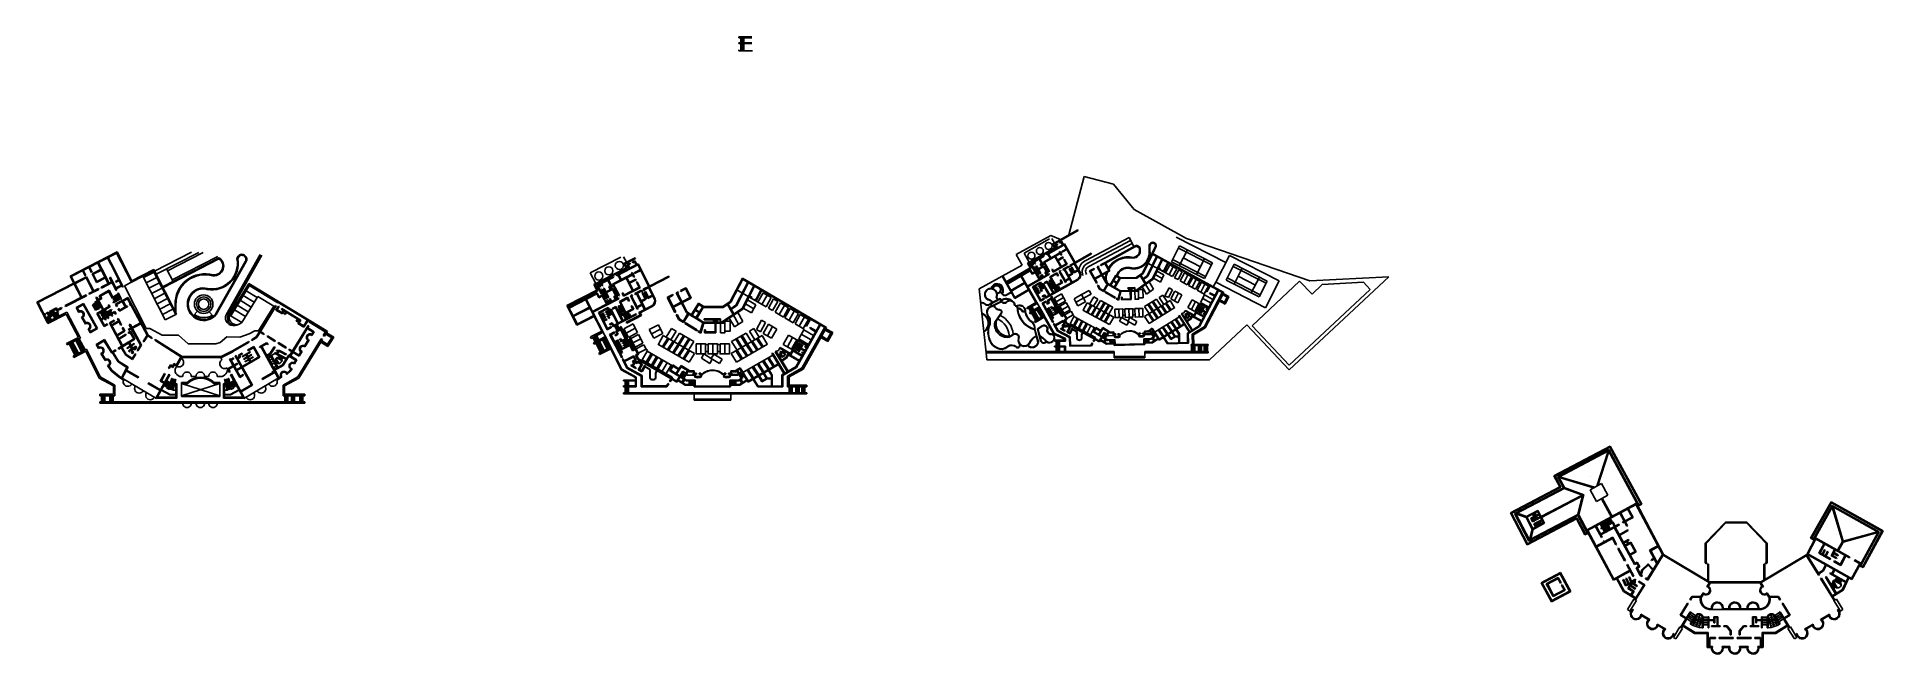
# Model space of a CAD drawing. Extents: x -2888 to 8486, y -2377 to 1555.
# Drawn here: x -1080 to 3097, y 158 to 1555 of the extents above; entities that cross this region are included whole.
import ezdxf

# ---------------------------------------------------------------- set-up
doc = ezdxf.new("R2010")
doc.units = 0
doc.layers.add('MIMIC_SIZE', color=7, linetype='CONTINUOUS')

msp = doc.modelspace()

# ---------------------------------------------------------------- linework, layer by layer
at = {"layer": 'MIMIC_SIZE', "color": 1}
for p, q in [((537.038, 1555.058), (508.068, 1555.058)), ((508.068, 1555.058), (508.068, 1553.058)), ((537.038, 1553.058), (508.068, 1553.058)), ((512.332, 1553.058), (512.332, 1541.948)), ((514.722, 1553.058), (514.722, 1541.948)), ((517.111, 1553.058), (517.111, 1541.948)), ((519.5, 1553.058), (519.5, 1541.948)), ((537.038, 1541.948), (508.068, 1541.948)), ((508.068, 1541.948), (508.068, 1539.948)), ((537.038, 1539.948), (508.068, 1539.948)), ((508.068, 1526.001), (508.068, 1523.501)), ((538.911, 1523.501), (508.068, 1523.501)), ((512.332, 1539.948), (512.332, 1526.001)), ((514.722, 1539.948), (514.722, 1526.001)), ((517.111, 1539.948), (517.111, 1526.001)), ((519.5, 1539.948), (519.5, 1526.001)), ((1254.89, 1107.372), (1289.46, 1239.071)), ((1289.46, 1239.071), (1356.05, 1221.592)), ((1356.05, 1221.592), (1402.466, 1164.664)), ((1402.466, 1164.664), (1521.19, 1098.804)), ((1135.526, 1062.618), (1214.181, 1105.543)), ((1210.78, 1098.114), (1153.309, 1065.338)), ((1203.823, 1063.401), (1244.82, 1086.781)), ((1214.181, 1105.543), (1235.467, 1096.295)), ((1216.172, 1098.648), (1221.92, 1088.569)), ((1217.334, 1085.954), (1274.738, 1118.691)), ((1218.178, 1084.473), (1275.583, 1117.21)), ((1218.815, 1086.798), (1224.313, 1077.156)), ((1223.786, 1084.18), (1228.831, 1087.057)), ((1228.831, 1087.057), (1229.676, 1085.577)), ((1233.496, 1089.718), (1238.237, 1092.422)), ((1233.496, 1089.718), (1234.34, 1088.237)), ((1234.34, 1088.237), (1239.082, 1090.941)), ((1236.757, 1091.577), (1241.644, 1083.008)), ((1238.237, 1092.422), (1243.125, 1083.852)), ((1244.82, 1086.781), (1268.765, 1044.796)), ((1274.738, 1118.691), (1275.583, 1117.21)), ((1292.977, 1048.796), (1391.187, 1100.924)), ((1296.353, 1042.435), (1394.563, 1094.563)), ((1299.939, 1035.679), (1398.149, 1087.807)), ((1391.187, 1100.924), (1401.973, 1080.602)), ((1609.879, 1044.334), (1497.147, 1101.983)), ((1521.19, 1098.804), (1800.326, 1002.652)), ((-1005.413, 1013.696), (-899.084, 1068.272)), ((-1004.5, 1011.917), (-898.171, 1066.492)), ((-935.59, 1029.076), (-943.901, 1045.269)), ((-933.81, 1029.99), (-942.121, 1046.182)), ((-913.393, 1040.469), (-921.704, 1056.661)), ((-911.614, 1041.382), (-919.925, 1057.575)), ((-900.863, 1067.358), (-866.431, 1000.273)), ((-899.084, 1068.272), (-864.651, 1001.187)), ((-814.459, 1025.089), (-730.364, 1068.252)), ((-810.678, 1017.723), (-714.214, 1067.235)), ((-796.097, 989.315), (-668.269, 1054.926)), ((-795.184, 987.536), (-668.381, 1052.62)), ((-784.74, 1025.767), (-703.949, 1067.235)), ((-774.239, 1005.309), (-670.874, 1058.363)), ((-608.498, 1047.731), (-676.316, 927.831)), ((-606.757, 1046.746), (-674.576, 926.846)), ((-652.322, 926.045), (-575.4, 1062.522)), ((-648.013, 924.474), (-571.09, 1060.95)), ((240.807, 1056.655), (171.756, 1021.179)), ((247.155, 1057.005), (253.377, 1044.895)), ((247.867, 1042.064), (273.541, 1055.255)), ((248.781, 1040.285), (274.455, 1053.476)), ((267.006, 1045.648), (272.703, 1048.575)), ((267.006, 1045.648), (267.92, 1043.87)), ((267.92, 1043.87), (273.617, 1046.797)), ((270.924, 1047.662), (276.214, 1037.365)), ((272.703, 1048.575), (277.993, 1038.279)), ((273.541, 1055.255), (274.455, 1053.476)), ((1148.892, 1038.127), (1135.526, 1062.618)), ((1153.309, 1065.338), (1164.805, 1045.181)), ((1221.988, 1077.792), (1161.323, 1043.195)), ((1224.313, 1077.156), (1162.168, 1041.715)), ((1166.859, 1042.32), (1198.195, 1060.191)), ((1169.184, 1041.684), (1199.039, 1058.71)), ((1177.394, 1041.214), (1175.177, 1045.102)), ((1178.875, 1042.059), (1176.658, 1045.947)), ((1195.792, 1037.972), (1187.664, 1052.224)), ((1197.273, 1038.817), (1189.145, 1053.068)), ((1235.59, 1067.342), (1197.179, 1045.437)), ((1197.179, 1045.437), (1209.786, 1023.33)), ((1236.435, 1065.862), (1198.023, 1043.956)), ((1199.039, 1058.71), (1198.195, 1060.191)), ((1198.66, 1046.281), (1211.267, 1024.175)), ((1203.823, 1063.401), (1204.668, 1061.92)), ((1204.668, 1061.92), (1245.665, 1085.301)), ((1213.189, 1052.605), (1207.089, 1063.301)), ((1214.669, 1053.449), (1208.569, 1064.145)), ((1217.334, 1085.954), (1221.988, 1077.792)), ((1222.627, 1057.987), (1236.978, 1032.823)), ((1223.263, 1060.312), (1238.459, 1033.667)), ((1234.954, 1065.017), (1223.785, 1058.647)), ((1223.786, 1084.18), (1228.673, 1075.611)), ((1224.63, 1082.7), (1229.676, 1085.577)), ((1225.267, 1085.025), (1230.154, 1076.455)), ((1241.417, 1057.125), (1227.609, 1049.251)), ((1242.261, 1055.645), (1228.454, 1047.77)), ((1234.276, 1069.646), (1232.796, 1068.802)), ((1232.796, 1068.802), (1237.401, 1060.726)), ((1234.276, 1069.646), (1238.882, 1061.571)), ((1238.882, 1061.571), (1237.401, 1060.726)), ((1238.882, 1061.571), (1237.401, 1060.726)), ((1250.783, 1076.326), (1237.936, 1069)), ((1237.936, 1069), (1238.781, 1067.52)), ((1251.627, 1074.846), (1238.781, 1067.52)), ((1239.936, 1056.281), (1240.781, 1054.8)), ((1241.417, 1057.125), (1242.261, 1055.645)), ((1244.467, 1051.777), (1242.986, 1050.933)), ((1244.467, 1051.777), (1242.986, 1050.933)), ((1242.986, 1050.933), (1249.305, 1039.853)), ((1243.34, 1085.937), (1267.284, 1043.951)), ((1244.467, 1051.777), (1250.786, 1040.697)), ((1256.801, 1037.973), (1269.968, 1045.482)), ((1269.968, 1045.482), (1305.072, 1065.501)), ((1270.812, 1044.001), (1305.917, 1064.021)), ((1305.072, 1065.501), (1305.917, 1064.021)), ((1335.19, 1043.868), (1336.659, 1044.676)), ((1336.659, 1044.676), (1404.819, 1082.167)), ((1347.238, 1025.443), (1336.659, 1044.676)), ((1337.623, 1042.923), (1405.783, 1080.415)), ((1442.919, 1065.846), (1421.209, 1020.634)), ((1444.429, 1065.121), (1422.531, 1019.516)), ((1453.961, 1059.683), (1432.251, 1014.47)), ((1455.471, 1058.957), (1433.573, 1013.353)), ((1436.204, 1070.324), (1436.204, 1081.708)), ((1438.193, 1070.528), (1438.202, 1081.775)), ((1572.727, 992.695), (1442.192, 1064.333)), ((1455.471, 1058.957), (1442.919, 1065.846)), ((1442.925, 1065.859), (1450.667, 1081.696)), ((1465.699, 1053.241), (1443.989, 1008.028)), ((1444.721, 1064.981), (1452.633, 1081.163)), ((1467.21, 1052.515), (1445.312, 1006.911)), ((1573.533, 994.164), (1455.471, 1058.957)), ((1479.337, 1045.756), (1469.005, 1024.24)), ((1480.848, 1045.031), (1470.477, 1023.433)), ((1486.721, 1046.298), (1504.983, 1082.009)), ((1486.721, 1046.298), (1561.424, 1008.096)), ((1489.195, 1051.136), (1563.898, 1012.934)), ((1502.509, 1077.171), (1577.212, 1038.969)), ((1504.546, 1037.183), (1522.808, 1072.894)), ((1504.983, 1082.009), (1579.686, 1043.807)), ((1552.73, 1035.067), (1513.677, 1055.038)), ((1543.599, 1017.212), (1561.861, 1052.923)), ((1587.078, 999.749), (1618.046, 1060.304)), ((1730.777, 1002.655), (1618.046, 1060.304)), ((-997.102, 997.504), (-1005.413, 1013.696)), ((-994.409, 996.638), (-1003.634, 1014.609)), ((-997.102, 997.504), (-968.233, 1012.321)), ((-996.189, 995.725), (-967.32, 1010.542)), ((-971.491, 1014.289), (-978.323, 1027.6)), ((-969.712, 1015.202), (-976.544, 1028.514)), ((-971.491, 1014.289), (-969.712, 1015.202)), ((-953.429, 979.098), (-970.012, 1011.408)), ((-951.649, 980.011), (-968.233, 1012.321)), ((-957.057, 1021.697), (-963.89, 1035.009)), ((-955.278, 1022.61), (-962.111, 1035.922)), ((-957.057, 1021.697), (-955.278, 1022.61)), ((-955.579, 1018.816), (-933.81, 1029.99)), ((-945.497, 999.174), (-955.579, 1018.816)), ((-954.666, 1017.037), (-932.897, 1028.21)), ((-943.718, 1000.087), (-953.8, 1019.73)), ((-946.41, 1000.953), (-924.642, 1012.126)), ((-945.497, 999.174), (-923.728, 1010.347)), ((-919.006, 996.766), (-935.59, 1029.076)), ((-917.226, 997.679), (-933.81, 1029.99)), ((-915.861, 1010.119), (-914.081, 1011.033)), ((-900.945, 981.061), (-915.861, 1010.119)), ((-901.738, 986.985), (-914.081, 1011.033)), ((-889.235, 993.402), (-913.393, 1040.469)), ((-884.884, 989.305), (-911.614, 1041.382)), ((-902.833, 1001.639), (-895.417, 1005.446)), ((-901.92, 999.86), (-894.503, 1003.666)), ((-867.344, 1002.053), (-816.128, 1028.34)), ((-866.431, 1000.273), (-815.214, 1026.561)), ((-840.822, 1013.417), (-790.201, 914.793)), ((-839.192, 1010.24), (-813.584, 1023.384)), ((-833.068, 998.309), (-809.239, 1010.54)), ((-817.907, 1027.427), (-766.373, 927.023)), ((-816.128, 1028.34), (-764.593, 927.936)), ((-786.88, 1029.938), (-771.386, 999.751)), ((171.756, 1021.179), (184.199, 996.96)), ((252.905, 1032.259), (180.016, 994.811)), ((255.598, 1031.394), (180.929, 993.032)), ((186.46, 993.502), (224.11, 1012.845)), ((189.153, 992.637), (225.024, 1011.066)), ((220.154, 986.921), (211.357, 1004.044)), ((221.933, 987.835), (213.136, 1004.958)), ((268.314, 1019.311), (222.163, 995.601)), ((269.228, 1017.532), (223.077, 993.822)), ((225.024, 1011.066), (224.11, 1012.845)), ((230.873, 1016.319), (280.131, 1041.626)), ((230.873, 1016.319), (231.787, 1014.54)), ((231.787, 1014.54), (281.045, 1039.847)), ((241.298, 1003.183), (234.695, 1016.035)), ((243.077, 1004.097), (236.474, 1016.949)), ((247.867, 1042.064), (252.905, 1032.259)), ((249.646, 1042.978), (255.598, 1031.394)), ((252.638, 1009.009), (268.172, 978.774)), ((253.503, 1011.702), (269.951, 979.688)), ((267.449, 1016.618), (254.029, 1009.724)), ((255.339, 1039.655), (261.401, 1042.769)), ((255.339, 1039.655), (260.629, 1029.358)), ((256.253, 1037.876), (262.315, 1040.99)), ((257.118, 1040.569), (262.408, 1030.272)), ((274.621, 1007.035), (258.031, 998.512)), ((275.535, 1005.257), (258.945, 996.733)), ((261.401, 1042.769), (262.315, 1040.99)), ((266.892, 1022.08), (265.113, 1021.166)), ((265.113, 1021.166), (270.098, 1011.463)), ((266.892, 1022.08), (271.877, 1012.377)), ((271.877, 1012.377), (270.098, 1011.463)), ((271.877, 1012.377), (270.098, 1011.463)), ((286.585, 1029.064), (271.15, 1021.134)), ((271.15, 1021.134), (272.064, 1019.355)), ((287.499, 1027.285), (272.064, 1019.355)), ((272.842, 1006.121), (273.756, 1004.343)), ((274.621, 1007.035), (275.535, 1005.257)), ((278.352, 1040.712), (304.269, 990.266)), ((280.131, 1041.626), (306.048, 991.18)), ((307.494, 991.922), (349.672, 1013.592)), ((308.408, 990.143), (350.586, 1011.813)), ((349.672, 1013.592), (350.586, 1011.813)), ((515.873, 1009.101), (488.486, 955.881)), ((517.651, 1008.186), (490.027, 954.504)), ((668.314, 917.563), (514.956, 1007.32)), ((530.62, 1000.469), (515.873, 1009.101)), ((1051.597, 985.029), (1148.892, 1038.127)), ((1103.523, 1013.367), (1132.097, 963.264)), ((1105.02, 1014.184), (1133.578, 964.108)), ((1168.919, 1033.318), (1110.987, 1000.28)), ((1169.763, 1031.837), (1111.831, 998.799)), ((1168.085, 1027.596), (1113.245, 996.321)), ((1167.448, 1025.271), (1114.089, 994.841)), ((1146.398, 1013.266), (1180.331, 953.766)), ((1147.879, 1014.111), (1199.241, 924.049)), ((1209.686, 1019.22), (1159.368, 990.524)), ((1210.53, 1017.74), (1160.212, 989.044)), ((1161.323, 1043.195), (1168.282, 1030.993)), ((1162.804, 1044.04), (1169.763, 1031.837)), ((1166.859, 1042.32), (1176.71, 1025.047)), ((1167.448, 1025.271), (1171.66, 1017.887)), ((1168.085, 1027.596), (1173.14, 1018.731)), ((1169.184, 1041.684), (1178.19, 1025.892)), ((1185.018, 1027.467), (1170.815, 1019.367)), ((1173.614, 1039.058), (1171.397, 1042.946)), ((1185.863, 1025.987), (1171.66, 1017.887)), ((1175.095, 1039.903), (1172.878, 1043.791)), ((1173.614, 1039.058), (1175.095, 1039.903)), ((1175.865, 1026.528), (1184.657, 1031.542)), ((1177.925, 1034.94), (1176.444, 1034.096)), ((1180.403, 1027.154), (1176.444, 1034.096)), ((1176.71, 1025.047), (1185.501, 1030.061)), ((1177.394, 1041.214), (1178.875, 1042.059)), ((1181.884, 1027.998), (1177.925, 1034.94)), ((1182.664, 1014.607), (1178.705, 1021.548)), ((1181.542, 1037.003), (1180.062, 1036.159)), ((1185.018, 1027.467), (1180.062, 1036.159)), ((1184.145, 1015.451), (1180.186, 1022.393)), ((1186.499, 1028.312), (1181.542, 1037.003)), ((1182.399, 1023.655), (1186.358, 1016.713)), ((1184.145, 1015.451), (1182.664, 1014.607)), ((1184.689, 1014.497), (1183.208, 1013.652)), ((1187.31, 1006.459), (1183.208, 1013.652)), ((1183.879, 1024.499), (1187.838, 1017.558)), ((1188.791, 1007.304), (1184.689, 1014.497)), ((1185.018, 1027.467), (1189.975, 1018.776)), ((1198.151, 1037.276), (1185.501, 1030.061)), ((1197.515, 1034.951), (1186.346, 1028.581)), ((1187.838, 1017.558), (1186.358, 1016.713)), ((1186.499, 1028.312), (1191.456, 1019.62)), ((1188.739, 1013.894), (1190.219, 1014.738)), ((1191.588, 1008.899), (1188.739, 1013.894)), ((1191.456, 1019.62), (1189.975, 1018.776)), ((1190.004, 1040.487), (1191.485, 1041.331)), ((1193.386, 1034.558), (1190.004, 1040.487)), ((1193.068, 1009.743), (1190.219, 1014.738)), ((1194.866, 1035.402), (1191.485, 1041.331)), ((1192.473, 1016.37), (1193.953, 1017.214)), ((1195.321, 1011.375), (1192.473, 1016.37)), ((1196.802, 1012.219), (1193.953, 1017.214)), ((1195.792, 1037.972), (1197.273, 1038.817)), ((1197.515, 1034.951), (1206.355, 1019.45)), ((1198.151, 1037.276), (1207.835, 1020.295)), ((1200.605, 1021.899), (1202.085, 1022.743)), ((1203.986, 1015.97), (1200.605, 1021.899)), ((1205.467, 1016.814), (1202.085, 1022.743)), ((1207.835, 1020.295), (1206.355, 1019.45)), ((1209.686, 1019.22), (1210.53, 1017.74)), ((1209.786, 1023.33), (1211.267, 1024.175)), ((1211.304, 1004.332), (1209.823, 1003.487)), ((1209.823, 1003.487), (1217.448, 990.118)), ((1211.304, 1004.332), (1218.928, 990.963)), ((1215.656, 1005.687), (1211.789, 1003.482)), ((1227.427, 1021.221), (1211.86, 1012.343)), ((1211.86, 1012.343), (1224.657, 989.903)), ((1216.479, 1004.244), (1212.612, 1002.038)), ((1228.271, 1019.74), (1212.704, 1010.862)), ((1213.34, 1013.187), (1226.138, 990.747)), ((1217.302, 1002.8), (1213.435, 1000.595)), ((1217.761, 1029.347), (1216.28, 1028.503)), ((1217.761, 1029.347), (1216.28, 1028.503)), ((1216.28, 1028.503), (1219.501, 1022.855)), ((1217.761, 1029.347), (1220.981, 1023.7)), ((1249.941, 1042.178), (1218.656, 1024.336)), ((1250.786, 1040.697), (1219.501, 1022.855)), ((1225.946, 1020.376), (1229.621, 1013.934)), ((1227.427, 1021.221), (1231.101, 1014.778)), ((1231.101, 1014.778), (1229.621, 1013.934)), ((1232.685, 1024.22), (1236.07, 1026.15)), ((1232.685, 1024.22), (1246.917, 999.265)), ((1233.53, 1022.739), (1236.915, 1024.669)), ((1234.166, 1025.064), (1248.397, 1000.11)), ((1236.598, 1005.14), (1235.117, 1004.296)), ((1235.117, 1004.296), (1238.744, 997.936)), ((1236.07, 1026.15), (1236.915, 1024.669)), ((1236.598, 1005.14), (1240.225, 998.781)), ((1241.022, 1028.974), (1253.796, 1036.259)), ((1241.022, 1028.974), (1241.866, 1027.493)), ((1241.866, 1027.493), (1253.16, 1033.934)), ((1243.243, 1030.241), (1261.801, 997.7)), ((1244.724, 1031.085), (1263.282, 998.545)), ((1245.14, 990.161), (1274.68, 1007.007)), ((1245.985, 988.68), (1275.554, 1005.544)), ((1256.782, 1009.942), (1246.224, 1003.921)), ((1257.626, 1008.461), (1247.068, 1002.44)), ((1252.127, 1014.663), (1262.68, 1020.682)), ((1252.972, 1013.183), (1263.525, 1019.201)), ((1253.16, 1033.934), (1254.127, 1032.24)), ((1253.796, 1036.259), (1255.607, 1033.084)), ((1254.127, 1032.24), (1255.607, 1033.084)), ((1255.11, 1030.516), (1256.59, 1031.36)), ((1255.11, 1030.516), (1262.044, 1018.357)), ((1256.59, 1031.36), (1263.525, 1019.201)), ((1256.801, 1037.973), (1258.612, 1034.798)), ((1258.612, 1034.798), (1260.093, 1035.642)), ((1259.126, 1037.337), (1270.812, 1044.001)), ((1259.126, 1037.337), (1260.093, 1035.642)), ((1259.595, 1033.074), (1261.076, 1033.918)), ((1259.595, 1033.074), (1266.53, 1020.915)), ((1261.076, 1033.918), (1268.01, 1021.759)), ((1265.685, 1022.395), (1276.332, 1028.467)), ((1265.968, 1043.2), (1279.127, 1020.126)), ((1266.53, 1020.915), (1277.177, 1026.987)), ((1267.448, 1044.045), (1280.673, 1020.856)), ((1281.519, 1015.932), (1281.549, 1015.88)), ((1301.621, 1025.403), (1303.089, 1026.211)), ((1316.991, 997.46), (1301.621, 1025.403)), ((1303.089, 1026.211), (1312.012, 1031.119)), ((1318.459, 998.267), (1303.089, 1026.211)), ((1312.82, 1029.65), (1303.897, 1024.742)), ((1312.012, 1031.119), (1312.82, 1029.65)), ((1312.86, 1008.446), (1346.43, 1026.911)), ((1313.668, 1006.978), (1347.238, 1025.443)), ((1318.469, 1034.67), (1319.937, 1035.478)), ((1338.912, 997.504), (1318.469, 1034.67)), ((1319.937, 1035.478), (1321.737, 1036.468)), ((1340.38, 998.312), (1319.937, 1035.478)), ((1322.544, 1034.999), (1320.745, 1034.01)), ((1321.737, 1036.468), (1322.544, 1034.999)), ((1326.267, 1038.96), (1335.19, 1043.868)), ((1326.267, 1038.96), (1327.075, 1037.491)), ((1335.998, 1042.4), (1327.075, 1037.491)), ((1345.769, 1024.635), (1335.19, 1043.868)), ((1339.878, 1004.031), (1341.188, 998.117)), ((1341.271, 1020.444), (1342.355, 1023.429)), ((1361.114, 1015.807), (1347.524, 992.486)), ((1362.562, 1014.964), (1348.972, 991.642)), ((1364.175, 997.308), (1353.843, 1003.329)), ((1365.067, 998.728), (1354.686, 1004.777)), ((1370.047, 1010.602), (1356.457, 987.28)), ((1371.495, 1009.758), (1357.905, 986.437)), ((1370.603, 1008.338), (1360.27, 1014.359)), ((1371.495, 1009.758), (1361.114, 1015.807)), ((1408.184, 1009.376), (1370.603, 1008.338)), ((1407.217, 1010.744), (1371.495, 1009.758)), ((1444.344, 1008.279), (1405.976, 981.159)), ((1445.312, 1006.911), (1406.529, 979.498)), ((1421.209, 1020.634), (1407.217, 1010.744)), ((1422.531, 1019.516), (1408.184, 1009.376)), ((1416.023, 1015.057), (1428.291, 994.88)), ((1417.455, 1015.928), (1429.663, 995.85)), ((1432.251, 1014.47), (1421.15, 1006.624)), ((1433.573, 1013.353), (1422.023, 1005.189)), ((1443.989, 1008.028), (1428.79, 997.285)), ((1489.324, 1012.63), (1432.026, 1044.075)), ((1462.258, 1000.291), (1446.33, 1009.032)), ((1466.092, 1008.274), (1450.164, 1017.016)), ((1469.925, 1016.257), (1453.997, 1024.999)), ((1461.558, 1028.328), (1455.368, 1031.725)), ((1462.284, 1029.841), (1456.094, 1033.238)), ((1462.284, 1029.841), (1461.558, 1028.328)), ((1469.925, 1016.257), (1462.258, 1000.291)), ((1467.736, 1026.849), (1467.01, 1025.336)), ((1470.477, 1023.433), (1467.01, 1025.336)), ((1471.203, 1024.946), (1467.736, 1026.849)), ((1473.498, 1021.315), (1482.871, 1039.192)), ((1481.411, 1016.972), (1490.784, 1034.849)), ((1498.697, 1030.506), (1482.871, 1039.192)), ((1489.324, 1012.63), (1498.697, 1030.506)), ((1493.81, 1010.168), (1503.183, 1028.044)), ((1501.723, 1005.825), (1493.81, 1010.168)), ((1501.723, 1005.825), (1511.096, 1023.702)), ((1511.096, 1023.702), (1503.183, 1028.044)), ((1506.949, 1002.957), (1516.323, 1020.833)), ((1522.775, 994.271), (1506.949, 1002.957)), ((1514.862, 998.614), (1524.236, 1016.491)), ((1532.149, 1012.148), (1516.323, 1020.833)), ((1522.775, 994.271), (1532.149, 1012.148)), ((1525.724, 992.653), (1535.097, 1010.53)), ((1533.637, 988.31), (1543.01, 1006.187)), ((1550.923, 1001.844), (1535.097, 1010.53)), ((1561.424, 1008.096), (1579.686, 1043.807)), ((1610.672, 1004.756), (1628.934, 1040.467)), ((1610.672, 1004.756), (1685.376, 966.554)), ((1613.146, 1009.594), (1687.85, 971.392)), ((1626.46, 1035.629), (1701.164, 997.427)), ((1628.498, 995.64), (1646.759, 1031.351)), ((1628.934, 1040.467), (1703.638, 1002.265)), ((1676.681, 993.525), (1637.628, 1013.496)), ((1667.55, 975.669), (1685.812, 1011.38)), ((1699.81, 942.1), (1730.777, 1002.655)), ((1978.605, 1011.963), (1753.409, 801.262)), ((1800.326, 1002.652), (1978.605, 1011.963)), ((-1080.339, 954.781), (-997.102, 997.504)), ((-1079.426, 953.001), (-994.409, 996.638)), ((-1016.276, 946.84), (-968.989, 971.112)), ((-1015.363, 945.061), (-968.075, 969.332)), ((-999.053, 1000.142), (-996.801, 1001.298)), ((-996.189, 995.725), (-980.518, 965.194)), ((-994.409, 996.638), (-978.739, 966.107)), ((-968.075, 969.332), (-968.989, 971.112)), ((-962.815, 974.28), (-941.163, 985.393)), ((-961.901, 972.501), (-962.815, 974.28)), ((-961.901, 972.501), (-940.25, 983.614)), ((-946.865, 965.014), (-945.122, 965.994)), ((-931.17, 937.097), (-946.865, 965.014)), ((-929.427, 938.077), (-945.122, 965.994)), ((-943.855, 959.659), (-934.457, 964.942)), ((-942.874, 957.915), (-933.477, 963.199)), ((-940.25, 983.614), (-941.163, 985.393)), ((-939.211, 969.317), (-917.21, 981.686)), ((-935.221, 962.219), (-939.211, 969.317)), ((-938.231, 967.574), (-916.23, 979.943)), ((-933.477, 963.199), (-937.468, 970.297)), ((-935.322, 988.392), (-911.092, 1000.828)), ((-934.409, 986.612), (-935.322, 988.392)), ((-934.409, 986.612), (-910.178, 999.049)), ((-909.194, 963.348), (-918.953, 980.706)), ((-908.431, 966.071), (-917.21, 981.686)), ((-909.194, 963.348), (-895.938, 970.801)), ((-908.431, 966.071), (-896.918, 972.544)), ((-907.854, 960.964), (-894.598, 968.417)), ((-907.854, 955.125), (-892.103, 963.98)), ((-906.874, 959.221), (-907.854, 960.964)), ((-906.874, 959.221), (-893.618, 966.674)), ((-906.874, 953.381), (-891.123, 962.237)), ((-901.92, 999.86), (-902.833, 1001.639)), ((-901.738, 986.985), (-889.235, 993.402)), ((-900.945, 981.061), (-899.166, 981.974)), ((-900.825, 985.205), (-888.322, 991.623)), ((-899.166, 981.974), (-900.825, 985.205)), ((-898.114, 974.672), (-896.371, 975.652)), ((-896.918, 972.544), (-898.114, 974.672)), ((-889.38, 963.217), (-896.371, 975.652)), ((-894.598, 968.417), (-895.938, 970.801)), ((-892.103, 963.98), (-893.618, 966.674)), ((-890.427, 960.999), (-891.123, 962.237)), ((-890.427, 960.999), (-888.684, 961.98)), ((-888.684, 961.98), (-889.38, 963.217)), ((-886.663, 988.391), (-888.322, 991.623)), ((-886.663, 988.391), (-884.884, 989.305)), ((-886.066, 958.742), (-874.352, 965.044)), ((-885.118, 956.981), (-875.166, 962.335)), ((-866.431, 1000.273), (-882.436, 992.058)), ((-882.436, 992.058), (-832.828, 895.407)), ((-868.802, 950.507), (-875.166, 962.335)), ((-828.608, 880.014), (-874.352, 965.044)), ((-826.944, 986.378), (-803.115, 998.609)), ((-820.82, 974.447), (-796.992, 986.678)), ((-814.697, 962.516), (-790.868, 974.747)), ((-808.573, 950.585), (-784.744, 962.816)), ((-600.878, 997.289), (-644.721, 925.644)), ((-597.892, 995.462), (-641.735, 923.818)), ((-616.809, 908.564), (-580.679, 967.603)), ((-613.557, 969.865), (-588.63, 954.611)), ((-606.923, 980.705), (-581.996, 965.451)), ((-535.104, 952.935), (-602.705, 994.303)), ((-598.936, 993.756), (-601.922, 995.583)), ((-426.012, 890.279), (-600.878, 997.289)), ((-580.679, 967.603), (-544.529, 945.481)), ((188.413, 982.842), (118.808, 947.082)), ((189.327, 981.063), (119.722, 945.303)), ((187.142, 976.178), (121.251, 942.326)), ((186.277, 973.485), (122.165, 940.547)), ((162.764, 961.405), (218.358, 853.195)), ((235.481, 964.227), (175.024, 933.166)), ((236.395, 962.448), (175.938, 931.387)), ((180.016, 994.811), (187.548, 980.149)), ((181.794, 995.725), (189.327, 981.063)), ((186.277, 973.485), (190.835, 964.613)), ((186.46, 993.502), (197.122, 972.748)), ((187.142, 976.178), (192.614, 965.527)), ((189.153, 992.637), (198.901, 973.662)), ((206.986, 975.159), (189.921, 966.392)), ((207.9, 973.38), (190.835, 964.613)), ((194.212, 989.331), (191.812, 994.003)), ((195.991, 990.245), (193.591, 994.917)), ((194.212, 989.331), (195.991, 990.245)), ((196.208, 974.527), (206.771, 979.954)), ((198.754, 991.665), (196.354, 996.336)), ((197.122, 972.748), (207.685, 978.175)), ((199.054, 984.283), (197.275, 983.369)), ((201.56, 975.028), (197.275, 983.369)), ((200.533, 992.579), (198.133, 997.25)), ((198.754, 991.665), (200.533, 992.579)), ((203.339, 975.942), (199.054, 984.283)), ((203.567, 960.203), (199.282, 968.544)), ((205.346, 961.117), (201.061, 969.458)), ((203.4, 986.516), (201.621, 985.602)), ((206.986, 975.159), (201.621, 985.602)), ((208.765, 976.073), (203.4, 986.516)), ((205.346, 961.117), (203.567, 960.203)), ((203.72, 970.824), (208.005, 962.483)), ((205.499, 971.738), (209.784, 963.397)), ((206.986, 975.159), (212.351, 964.716)), ((222.885, 985.984), (207.685, 978.175)), ((209.784, 963.397), (208.005, 962.483)), ((222.02, 983.291), (208.599, 976.396)), ((208.765, 976.073), (214.13, 965.63)), ((214.13, 965.63), (212.351, 964.716)), ((213.499, 990.166), (215.277, 991.08)), ((217.159, 983.042), (213.499, 990.166)), ((215.156, 961.768), (216.935, 962.682)), ((218.24, 955.766), (215.156, 961.768)), ((218.938, 983.956), (215.277, 991.08)), ((220.018, 956.68), (216.935, 962.682)), ((220.154, 986.921), (221.933, 987.835)), ((222.02, 983.291), (231.588, 964.667)), ((222.163, 995.601), (235.809, 969.04)), ((222.885, 985.984), (233.367, 965.581)), ((223.942, 996.514), (237.588, 969.954)), ((224.973, 967.832), (226.752, 968.746)), ((228.633, 960.708), (224.973, 967.832)), ((230.412, 961.622), (226.752, 968.746)), ((233.367, 965.581), (231.588, 964.667)), ((235.481, 964.227), (236.395, 962.448)), ((235.809, 969.04), (237.588, 969.954)), ((256.381, 965.663), (237.677, 956.053)), ((257.295, 963.884), (238.591, 954.274)), ((245.466, 975.685), (243.687, 974.771)), ((245.466, 975.685), (243.687, 974.771)), ((243.687, 974.771), (247.173, 967.985)), ((245.466, 975.685), (248.952, 968.899)), ((283.848, 989.076), (246.259, 969.764)), ((284.762, 987.297), (247.173, 967.985)), ((254.602, 964.749), (258.579, 957.008)), ((256.381, 965.663), (260.358, 957.922)), ((262.699, 968.909), (266.766, 970.998)), ((262.699, 968.909), (278.103, 938.926)), ((263.613, 967.13), (267.68, 969.219)), ((264.478, 969.823), (279.882, 939.84)), ((266.766, 970.998), (267.68, 969.219)), ((272.715, 974.055), (288.064, 981.94)), ((272.715, 974.055), (273.629, 972.276)), ((273.629, 972.276), (287.199, 979.247)), ((275.384, 975.426), (295.471, 936.328)), ((277.923, 1000.61), (276.144, 999.696)), ((277.923, 1000.61), (276.144, 999.696)), ((276.144, 999.696), (282.983, 986.383)), ((277.163, 976.34), (297.25, 937.242)), ((277.923, 1000.61), (284.762, 987.297)), ((285, 956.709), (297.679, 963.224)), ((285.914, 954.93), (298.593, 961.445)), ((287.199, 979.247), (288.245, 977.211)), ((288.064, 981.94), (290.024, 978.125)), ((288.245, 977.211), (290.024, 978.125)), ((289.309, 975.14), (291.088, 976.054)), ((289.309, 975.14), (296.814, 960.531)), ((291.088, 976.054), (298.593, 961.445)), ((291.674, 983.795), (307.494, 991.922)), ((291.674, 983.795), (293.634, 979.98)), ((293.634, 979.98), (295.413, 980.894)), ((294.367, 982.93), (308.408, 990.143)), ((294.367, 982.93), (295.413, 980.894)), ((294.698, 977.909), (296.477, 978.823)), ((294.698, 977.909), (302.204, 963.3)), ((296.477, 978.823), (303.983, 964.214)), ((301.29, 965.079), (314.082, 971.651)), ((302.204, 963.3), (314.996, 969.872)), ((302.688, 989.453), (316.931, 961.73)), ((304.467, 990.367), (318.781, 962.505)), ((345.985, 965.508), (347.763, 966.423)), ((363.4, 931.668), (345.985, 965.508)), ((347.763, 966.423), (358.57, 971.984)), ((365.179, 932.583), (347.763, 966.423)), ((359.485, 970.206), (348.679, 964.644)), ((358.57, 971.984), (359.485, 970.206)), ((358.835, 944.91), (399.489, 965.831)), ((359.75, 943.131), (400.404, 964.053)), ((366.389, 976.008), (368.167, 976.923)), ((389.552, 930.999), (366.389, 976.008)), ((368.167, 976.923), (370.346, 978.045)), ((391.33, 931.914), (368.167, 976.923)), ((371.261, 976.266), (369.082, 975.145)), ((370.346, 978.045), (371.261, 976.266)), ((375.833, 980.868), (386.639, 986.429)), ((375.833, 980.868), (376.748, 979.09)), ((387.554, 984.651), (376.748, 979.09)), ((386.639, 986.429), (388.417, 987.345)), ((398.626, 963.138), (386.639, 986.429)), ((400.404, 964.053), (388.417, 987.345)), ((528.842, 1001.384), (501.455, 948.165)), ((569.478, 944.09), (502.162, 983.488)), ((530.62, 1000.469), (502.996, 946.788)), ((542.633, 993.313), (515.246, 940.093)), ((544.411, 992.398), (516.787, 938.717)), ((536.872, 963.731), (529.6, 967.987)), ((537.789, 965.512), (530.516, 969.768)), ((669.324, 919.289), (530.62, 1000.469)), ((537.789, 965.512), (536.872, 963.731)), ((544.194, 961.763), (543.278, 959.982)), ((548.267, 959.379), (544.194, 961.763)), ((558.655, 983.936), (545.622, 958.609)), ((560.433, 983.02), (547.351, 957.598)), ((550.885, 954.972), (562.655, 975.988)), ((560.182, 949.531), (571.952, 970.547)), ((581.248, 965.106), (562.655, 975.988)), ((569.478, 944.09), (581.248, 965.106)), ((574.748, 941.005), (586.518, 962.022)), ((595.815, 956.581), (586.518, 962.022)), ((1067.433, 839.882), (1051.597, 985.029)), ((1076.665, 951.451), (1099.187, 963.243)), ((1077.129, 950.565), (1099.651, 962.357)), ((1089.973, 966.294), (1093.088, 960.05)), ((1091.101, 966.273), (1093.974, 960.514)), ((1101.85, 956.001), (1098.302, 962.779)), ((1099.035, 977.544), (1104.005, 972.933)), ((1102.736, 956.465), (1099.187, 963.243)), ((1099.715, 978.277), (1104.685, 973.666)), ((1114.599, 971.952), (1123.803, 977.722)), ((1115.131, 971.104), (1124.335, 976.875)), ((1154.559, 998.957), (1122.25, 980.531)), ((1155.404, 997.476), (1123.094, 979.05)), ((1163.562, 983.17), (1131.253, 964.744)), ((1164.406, 981.69), (1132.097, 963.264)), ((1190.75, 1000.304), (1172.194, 989.721)), ((1172.194, 989.721), (1190.751, 957.181)), ((1191.594, 998.824), (1174.519, 989.085)), ((1174.519, 989.085), (1192.232, 958.025)), ((1182.301, 989.532), (1176.236, 986.073)), ((1183.145, 988.051), (1177.081, 984.593)), ((1184.307, 986.014), (1178.243, 982.555)), ((1185.152, 984.533), (1179.087, 981.074)), ((1186.325, 982.476), (1180.26, 979.017)), ((1187.17, 980.995), (1181.105, 977.536)), ((1182.301, 989.532), (1183.145, 988.051)), ((1188.757, 978.212), (1182.692, 974.753)), ((1189.601, 976.731), (1183.536, 973.272)), ((1184.307, 986.014), (1185.152, 984.533)), ((1191.832, 994.967), (1185.767, 991.508)), ((1185.767, 991.508), (1186.611, 990.028)), ((1186.325, 982.476), (1187.17, 980.995)), ((1192.676, 993.487), (1186.611, 990.028)), ((1193.838, 991.449), (1187.773, 987.99)), ((1187.773, 987.99), (1188.618, 986.51)), ((1194.682, 989.968), (1188.618, 986.51)), ((1188.757, 978.212), (1189.601, 976.731)), ((1195.856, 987.911), (1189.791, 984.452)), ((1189.791, 984.452), (1192.997, 978.83)), ((1198.772, 963.717), (1189.907, 958.662)), ((1190.114, 997.979), (1196.7, 986.43)), ((1201.156, 988.972), (1190.635, 982.972)), ((1190.75, 1000.304), (1198.181, 987.275)), ((1199.616, 962.237), (1190.751, 957.181)), ((1191.272, 985.297), (1194.478, 979.674)), ((1192.997, 978.83), (1194.478, 979.674)), ((1199.967, 971.05), (1194.497, 967.93)), ((1194.497, 967.93), (1195.341, 966.449)), ((1196.495, 997.161), (1195.014, 996.316)), ((1195.014, 996.316), (1209.965, 970.101)), ((1199.331, 968.725), (1195.341, 966.449)), ((1196.495, 997.161), (1211.446, 970.945)), ((1205.544, 1002.322), (1198.601, 998.362)), ((1198.601, 998.362), (1199.445, 996.881)), ((1198.772, 963.717), (1199.616, 962.237)), ((1199.331, 968.725), (1201.349, 965.187)), ((1206.389, 1000.841), (1199.445, 996.881)), ((1199.967, 971.05), (1202.83, 966.031)), ((1245.14, 990.161), (1201.349, 965.187)), ((1201.349, 965.187), (1202.193, 963.706)), ((1245.985, 988.68), (1202.193, 963.706)), ((1204.064, 1001.477), (1219.015, 975.261)), ((1205.544, 1002.322), (1220.495, 976.106)), ((1215.708, 963.988), (1205.69, 958.486)), ((1216.515, 962.519), (1206.497, 957.017)), ((1212.778, 998.307), (1209.047, 996.18)), ((1213.601, 996.864), (1209.87, 994.736)), ((1214.424, 995.42), (1210.694, 993.293)), ((1215.247, 993.977), (1211.517, 991.849)), ((1216.07, 992.533), (1212.34, 990.406)), ((1216.894, 991.09), (1213.163, 988.962)), ((1239.38, 1000.261), (1213.254, 985.362)), ((1213.978, 967.139), (1215.447, 967.946)), ((1225.802, 945.606), (1213.978, 967.139)), ((1240.225, 998.781), (1214.099, 983.881)), ((1214.239, 963.181), (1231.57, 931.622)), ((1218.125, 1001.357), (1214.258, 999.152)), ((1218.948, 999.913), (1215.081, 997.708)), ((1227.271, 946.413), (1215.447, 967.946)), ((1219.772, 998.47), (1215.905, 996.265)), ((1220.595, 997.026), (1216.728, 994.821)), ((1218.928, 990.963), (1217.448, 990.118)), ((1221.418, 995.583), (1217.551, 993.378)), ((1222.241, 994.139), (1218.374, 991.934)), ((1220.35, 987.446), (1225.266, 978.827)), ((1238.211, 973.216), (1221.181, 963.863)), ((1221.181, 963.863), (1225.633, 955.757)), ((1221.571, 988.143), (1223.333, 985.054)), ((1231.882, 989.93), (1222.112, 984.358)), ((1222.793, 988.839), (1224.554, 985.751)), ((1232.726, 988.449), (1222.956, 982.877)), ((1224.014, 989.536), (1225.775, 986.447)), ((1224.177, 983.574), (1226.487, 979.523)), ((1225.235, 990.232), (1226.997, 987.144)), ((1225.399, 984.27), (1227.709, 980.22)), ((1242.663, 965.109), (1225.633, 955.757)), ((1226.62, 984.967), (1228.93, 980.916)), ((1227.841, 985.663), (1230.151, 981.613)), ((1229.063, 986.36), (1231.372, 982.309)), ((1230.284, 987.056), (1232.594, 983.006)), ((1231.505, 987.753), (1233.815, 983.702)), ((1231.882, 989.93), (1235.036, 984.399)), ((1238.211, 973.216), (1242.663, 965.109)), ((1242.663, 965.109), (1247.115, 957.002)), ((1245.14, 990.161), (1245.985, 988.68)), ((1248.397, 1000.11), (1246.917, 999.265)), ((1283.393, 971.879), (1266.363, 962.527)), ((1266.363, 962.527), (1270.815, 954.421)), ((1287.845, 963.773), (1270.815, 954.421)), ((1300.424, 981.231), (1283.393, 971.879)), ((1283.393, 971.879), (1287.845, 963.773)), ((1283.393, 971.879), (1287.845, 963.773)), ((1304.875, 973.125), (1287.845, 963.773)), ((1287.845, 963.773), (1292.297, 955.666)), ((1300.424, 981.231), (1304.875, 973.125)), ((1301.788, 949.957), (1311.548, 966.425)), ((1310.312, 945.322), (1320.073, 961.789)), ((1311.548, 966.425), (1320.073, 961.789)), ((1316.991, 997.46), (1318.459, 998.267)), ((1319.625, 992.671), (1321.093, 993.479)), ((1324.383, 984.02), (1319.625, 992.671)), ((1325.628, 985.234), (1321.093, 993.479)), ((1324.383, 984.02), (1333.669, 978.609)), ((1325.628, 985.234), (1334.513, 980.057)), ((1341.77, 995.839), (1332.221, 979.452)), ((1343.218, 994.995), (1333.669, 978.609)), ((1337.149, 978.52), (1336.305, 977.072)), ((1336.305, 977.072), (1359.175, 963.746)), ((1337.149, 978.52), (1360.019, 965.194)), ((1347.524, 992.486), (1338.912, 997.504)), ((1348.368, 993.934), (1339.756, 998.952)), ((1357.857, 986.465), (1347.524, 992.486)), ((1358.749, 987.885), (1348.368, 993.934)), ((1357.857, 986.465), (1371.474, 978.53)), ((1358.701, 987.913), (1372.317, 979.978)), ((1360.019, 965.194), (1359.175, 963.746)), ((1362.277, 963.878), (1361.433, 962.43)), ((1361.433, 962.43), (1366.911, 959.238)), ((1362.277, 963.878), (1367.366, 960.913)), ((1370.559, 979.063), (1365.411, 960.112)), ((1372.177, 978.624), (1366.911, 959.238)), ((1371.427, 980.205), (1405.976, 981.159)), ((1371.474, 978.53), (1406.529, 979.498)), ((1373.826, 965.816), (1375.501, 965.862)), ((1373.981, 960.201), (1373.826, 965.816)), ((1395.791, 962.479), (1373.935, 961.876)), ((1375.656, 960.247), (1375.501, 965.862)), ((1388.293, 987.153), (1403.762, 987.58)), ((1388.293, 987.153), (1388.34, 985.478)), ((1388.34, 985.478), (1403.809, 985.905)), ((1390.675, 985.542), (1390.854, 979.065)), ((1393.151, 985.611), (1393.33, 979.133)), ((1393.654, 979.142), (1394.162, 960.758)), ((1395.151, 985.666), (1395.33, 979.188)), ((1395.33, 979.188), (1395.837, 960.804)), ((1397.389, 985.728), (1397.568, 979.25)), ((1403.762, 987.58), (1403.987, 979.427)), ((1419.606, 990.794), (1430.497, 972.883)), ((1452.905, 961.707), (1425.954, 945.063)), ((1427.457, 996.343), (1438.347, 978.433)), ((1446.198, 983.982), (1430.497, 972.883)), ((1435.308, 1001.892), (1446.198, 983.982)), ((1463.559, 945.803), (1452.905, 961.707)), ((1467.516, 970.73), (1459.26, 965.631)), ((1469.913, 949.727), (1459.26, 965.631)), ((1478.17, 954.825), (1467.516, 970.73)), ((1472.134, 969.322), (1481.507, 987.199)), ((1480.047, 964.979), (1472.134, 969.322)), ((1480.047, 964.979), (1489.42, 982.856)), ((1489.42, 982.856), (1481.507, 987.199)), ((1485.475, 962), (1494.848, 979.877)), ((1501.301, 953.315), (1485.475, 962)), ((1493.388, 957.658), (1502.761, 975.534)), ((1510.674, 971.192), (1494.848, 979.877)), ((1501.301, 953.315), (1510.674, 971.192)), ((1541.55, 983.968), (1525.724, 992.653)), ((1541.55, 983.968), (1550.923, 1001.844)), ((1545.197, 981.966), (1554.57, 999.843)), ((1562.561, 972.437), (1545.197, 981.966)), ((1549.048, 900.19), (1592.768, 983.572)), ((1550.533, 899.411), (1594.252, 982.793)), ((1561.93, 971.209), (1552.875, 953.94)), ((1553.11, 977.623), (1562.483, 995.5)), ((1570.396, 991.157), (1554.57, 999.843)), ((1557.502, 962.763), (1576.415, 952.383)), ((1560.606, 898.065), (1602.623, 978.199)), ((1561.023, 973.281), (1570.396, 991.157)), ((1562.561, 972.437), (1561.93, 971.209)), ((1561.93, 971.209), (1580.843, 960.829)), ((1563.204, 896.703), (1605.195, 976.788)), ((1565.396, 978.645), (1573.533, 994.164)), ((1565.396, 978.645), (1566.865, 977.838)), ((1566.174, 980.129), (1567.644, 979.323)), ((1566.865, 977.838), (1574.224, 991.873)), ((1573.183, 974.371), (1573.961, 975.856)), ((1573.183, 974.371), (1584.645, 968.08)), ((1573.533, 994.164), (1605.195, 976.788)), ((1573.961, 975.856), (1585.452, 969.55)), ((1574.224, 991.873), (1604.416, 975.303)), ((1587.078, 999.749), (1581.588, 989.744)), ((1587.078, 999.749), (1699.81, 942.1)), ((1602.544, 971.853), (1615.627, 964.674)), ((1603.955, 974.425), (1616.989, 967.272)), ((1605.498, 951.672), (1614.417, 968.683)), ((1608.07, 950.261), (1616.989, 967.272)), ((1776.573, 1002.129), (1669.77, 901.164)), ((1685.376, 966.554), (1703.638, 1002.265)), ((1936.672, 983.239), (1753.409, 811.771)), ((1805.521, 972.96), (1776.573, 1002.129)), ((1827.667, 994.938), (1805.521, 972.96)), ((1921.069, 999.916), (1827.667, 994.938)), ((1936.672, 983.239), (1921.069, 999.916)), ((-1057.165, 909.629), (-1080.339, 954.781)), ((-1055.385, 910.543), (-1078.56, 955.694)), ((-1065.805, 926.463), (-1061.224, 928.814)), ((-1064.891, 924.683), (-1060.311, 927.034)), ((-1061.598, 918.267), (-1032.422, 933.242)), ((-1060.311, 927.034), (-1061.224, 928.814)), ((-1060.685, 916.488), (-1031.509, 931.463)), ((-1058.923, 929.995), (-1055.404, 931.801)), ((-1058.009, 928.216), (-1058.923, 929.995)), ((-1058.009, 928.216), (-1056.27, 929.109)), ((-1057.165, 909.629), (-1012.716, 932.443)), ((-1052.063, 920.913), (-1056.27, 929.109)), ((-1055.566, 906.515), (-1014.189, 927.753)), ((-1050.284, 921.826), (-1055.404, 931.801)), ((-1050.334, 913.135), (-1053.854, 919.993)), ((-1052.123, 933.485), (-1036.345, 941.583)), ((-1047.916, 925.289), (-1052.123, 933.485)), ((-1047.945, 914.361), (-1051.465, 921.219)), ((-1051.21, 931.706), (-1035.432, 939.804)), ((-1045.952, 926.297), (-1049.246, 932.714)), ((-1043.988, 927.305), (-1047.281, 933.722)), ((-1042.024, 928.314), (-1045.317, 934.73)), ((-1039.912, 918.484), (-1043.432, 925.343)), ((-1040.06, 929.322), (-1043.353, 935.738)), ((-1037.523, 919.711), (-1041.043, 926.569)), ((-1035.135, 920.937), (-1038.655, 927.795)), ((-1035.162, 934.899), (-1038.125, 940.67)), ((-1033.383, 935.812), (-1036.345, 941.583)), ((-1032.746, 922.163), (-1036.266, 929.021)), ((-1036.076, 936.678), (-1024.894, 942.417)), ((-1035.162, 934.899), (-1023.98, 940.638)), ((-1030.357, 923.389), (-1033.877, 930.247)), ((-1031.509, 931.463), (-1032.422, 933.242)), ((-1023.98, 940.638), (-1024.894, 942.417)), ((-1015.363, 945.061), (-1016.276, 946.84)), ((-1014.189, 927.753), (-986.204, 875.049)), ((-1012.716, 932.443), (-981.449, 873.556)), ((-991.718, 942.453), (-975.046, 951.827)), ((-985.63, 931.625), (-991.718, 942.453)), ((-990.738, 940.71), (-974.066, 950.083)), ((-983.885, 932.601), (-989.975, 943.434)), ((-970.796, 905.24), (-979.493, 920.71)), ((-969.051, 906.217), (-977.752, 921.693)), ((-944.841, 894.02), (-976.789, 950.847)), ((-943.097, 895.001), (-975.046, 951.827)), ((-954.609, 948.989), (-948.814, 952.247)), ((-954.609, 948.989), (-947.624, 936.565)), ((-953.445, 946.918), (-947.65, 950.176)), ((-952.281, 944.848), (-946.486, 948.105)), ((-951.116, 942.777), (-945.322, 946.035)), ((-949.958, 954.281), (-943.023, 958.18)), ((-941.295, 938.873), (-949.958, 954.281)), ((-949.952, 940.706), (-944.157, 943.964)), ((-948.788, 938.635), (-942.993, 941.893)), ((-939.552, 939.853), (-948.214, 955.261)), ((-947.624, 936.565), (-941.829, 939.823)), ((-947.071, 953.227), (-941.879, 956.146)), ((-945.907, 951.156), (-940.715, 954.075)), ((-944.887, 929.385), (-917.345, 944.87)), ((-928.154, 899.622), (-944.887, 929.385)), ((-944.742, 949.086), (-939.551, 952.004)), ((-943.907, 927.642), (-914.622, 944.106)), ((-943.578, 947.015), (-938.387, 949.934)), ((-926.411, 900.603), (-943.144, 930.365)), ((-942.414, 944.944), (-937.223, 947.863)), ((-941.295, 938.873), (-939.552, 939.853)), ((-941.25, 942.873), (-936.059, 945.792)), ((-940.086, 940.803), (-934.894, 943.721)), ((-937.077, 915.494), (-904.319, 933.911)), ((-933.573, 926.145), (-936.694, 931.697)), ((-936.097, 913.751), (-905.082, 931.188)), ((-934.29, 925.742), (-911.952, 938.3)), ((-933.309, 923.999), (-934.29, 925.742)), ((-930.858, 927.671), (-933.98, 933.223)), ((-933.309, 923.999), (-910.972, 936.557)), ((-929.864, 919.549), (-932.593, 924.402)), ((-928.144, 929.197), (-931.265, 934.749)), ((-930.528, 919.052), (-930.581, 919.146)), ((-927.15, 921.075), (-929.878, 925.928)), ((-925.429, 930.723), (-928.551, 936.275)), ((-924.435, 922.601), (-927.164, 927.454)), ((-923.909, 915.639), (-926.029, 919.411)), ((-922.715, 932.25), (-925.836, 937.801)), ((-921.721, 924.127), (-924.449, 928.98)), ((-919.699, 918.006), (-921.819, 921.778)), ((-919.007, 925.654), (-921.735, 930.506)), ((-917.955, 918.986), (-920.076, 922.758)), ((-919.063, 947.924), (-917.319, 948.904)), ((-919.063, 947.924), (-916.365, 943.126)), ((-916.292, 927.18), (-919.02, 932.032)), ((-917.319, 948.904), (-914.622, 944.106)), ((-913.578, 928.706), (-916.306, 933.558)), ((-910.863, 930.232), (-913.592, 935.084)), ((-910.758, 923.033), (-912.879, 926.804)), ((-911.952, 938.3), (-910.972, 936.557)), ((-909.015, 924.013), (-911.135, 927.784)), ((-910.758, 923.033), (-909.015, 924.013)), ((-907.854, 955.125), (-906.874, 953.381)), ((-902.961, 927.416), (-905.082, 931.188)), ((-901.218, 928.396), (-904.319, 933.911)), ((-902.961, 927.416), (-901.218, 928.396)), ((-902.711, 950.082), (-886.354, 959.278)), ((-902.711, 950.082), (-901.731, 948.338)), ((-901.731, 948.338), (-899.988, 945.239)), ((-899.988, 945.239), (-898.245, 946.219)), ((-899.987, 949.318), (-887.15, 956.536)), ((-898.245, 946.219), (-899.987, 949.318)), ((-896.761, 939.661), (-895.018, 940.641)), ((-894.749, 935.92), (-896.761, 939.661)), ((-892.988, 936.867), (-895.018, 940.641)), ((-894.749, 935.92), (-893.769, 934.176)), ((-893.769, 934.176), (-877.708, 943.206)), ((-893.005, 936.9), (-880.399, 943.987)), ((-880.399, 943.987), (-887.15, 956.536)), ((-877.708, 943.206), (-886.354, 959.278)), ((-878.688, 944.949), (-876.49, 946.185)), ((-877.708, 943.206), (-875.543, 944.423)), ((-875.543, 944.423), (-876.49, 946.185)), ((-870.676, 949.454), (-867.059, 951.488)), ((-869.728, 947.692), (-870.676, 949.454)), ((-869.728, 947.692), (-866.111, 949.726)), ((-830.92, 880.091), (-867.855, 948.746)), ((-802.449, 938.654), (-778.62, 950.885)), ((-796.325, 926.724), (-772.496, 938.954)), ((-790.201, 914.793), (-764.593, 927.936)), ((-767.866, 948.805), (-767.866, 934.312)), ((-765.866, 948.853), (-765.866, 930.416)), ((-726.164, 924.168), (-716.965, 934.544)), ((-681.64, 922.71), (-690.839, 933.087)), ((-644.721, 925.644), (-616.809, 908.564)), ((-633.478, 937.31), (-608.552, 922.057)), ((-626.985, 947.921), (-602.059, 932.667)), ((-620.256, 958.917), (-595.33, 943.663)), ((-544.529, 945.481), (-578.765, 889.536)), ((-540.564, 947.478), (-574.807, 891.522)), ((-538.859, 946.434), (-573.101, 890.478)), ((-540.564, 947.478), (-538.859, 946.434)), ((-534.058, 945.952), (-539.561, 936.959)), ((-524.999, 928.047), (-539.561, 936.959)), ((-523.955, 929.753), (-538.517, 938.665)), ((-532.352, 944.908), (-537.855, 935.915)), ((-535.104, 952.935), (-533.277, 955.92)), ((-464.267, 911.344), (-534.321, 954.214)), ((-534.058, 945.952), (-532.352, 944.908)), ((-527.558, 938.895), (-526.514, 940.601)), ((-484.185, 912.353), (-527.558, 938.895)), ((-521.528, 937.55), (-526.705, 929.091)), ((-483.142, 914.059), (-526.514, 940.601)), ((-519.822, 936.506), (-524.999, 928.047)), ((-516.276, 934.336), (-520.352, 927.676)), ((-520.352, 927.676), (-518.646, 926.632)), ((-514.57, 933.292), (-518.646, 926.632)), ((118.808, 947.082), (141.657, 902.607)), ((120.587, 947.996), (143.436, 903.521)), ((169.819, 943.298), (130.999, 923.354)), ((170.733, 941.519), (131.913, 921.575)), ((179.563, 924.33), (140.743, 904.386)), ((180.477, 922.551), (141.657, 902.607)), ((160.985, 960.491), (197.714, 889.001)), ((212.313, 943.022), (190.018, 931.568)), ((190.018, 931.568), (210.104, 892.47)), ((213.227, 941.243), (192.711, 930.703)), ((192.711, 930.703), (211.883, 893.384)), ((201.857, 930.828), (194.57, 927.084)), ((202.771, 929.049), (195.484, 925.305)), ((204.028, 926.6), (196.742, 922.857)), ((204.942, 924.822), (197.655, 921.078)), ((206.212, 922.349), (198.926, 918.606)), ((207.126, 920.57), (199.839, 916.827)), ((201.857, 930.828), (202.771, 929.049)), ((204.028, 926.6), (204.942, 924.822)), ((205.935, 959.971), (204.156, 959.057)), ((208.596, 950.414), (204.156, 959.057)), ((210.375, 951.328), (205.935, 959.971)), ((213.308, 936.711), (206.021, 932.967)), ((206.021, 932.967), (206.935, 931.188)), ((206.212, 922.349), (207.126, 920.57)), ((214.222, 934.932), (206.935, 931.188)), ((215.479, 932.484), (208.192, 928.74)), ((208.192, 928.74), (209.106, 926.961)), ((216.393, 930.705), (209.106, 926.961)), ((217.663, 928.233), (210.376, 924.489)), ((210.376, 924.489), (213.847, 917.733)), ((210.652, 959.057), (212.431, 959.971)), ((213.736, 953.055), (210.652, 959.057)), ((223.931, 929.204), (211.29, 922.71)), ((211.448, 940.33), (218.577, 926.454)), ((212.155, 925.403), (215.626, 918.647)), ((212.313, 943.022), (220.356, 927.368)), ((215.515, 953.969), (212.431, 959.971)), ((218.887, 939.043), (217.108, 938.129)), ((217.108, 938.129), (233.291, 906.631)), ((218.887, 939.043), (235.07, 907.545)), ((229.76, 944.629), (221.417, 940.343)), ((221.417, 940.343), (222.331, 938.564)), ((230.674, 942.85), (222.331, 938.564)), ((275.554, 928.344), (222.938, 901.312)), ((276.468, 926.565), (223.852, 899.533)), ((227.981, 943.715), (244.163, 912.217)), ((229.76, 944.629), (245.942, 913.131)), ((238.033, 939.552), (233.551, 937.25)), ((238.924, 937.818), (234.442, 935.515)), ((236.615, 946.69), (234.836, 945.776)), ((234.836, 945.776), (243.088, 929.713)), ((239.815, 936.084), (235.333, 933.781)), ((240.706, 934.349), (236.224, 932.047)), ((236.615, 946.69), (244.867, 930.627)), ((241.597, 932.615), (237.115, 930.312)), ((241.785, 948.056), (237.139, 945.669)), ((237.677, 956.053), (251.529, 929.091)), ((269.319, 940.48), (237.929, 924.353)), ((242.489, 930.881), (238.006, 928.578)), ((242.676, 946.322), (238.03, 943.935)), ((270.233, 938.701), (238.843, 922.574)), ((243.567, 944.588), (238.921, 942.201)), ((239.456, 956.967), (253.308, 930.005)), ((244.458, 942.853), (239.812, 940.466)), ((245.349, 941.119), (240.703, 938.732)), ((246.24, 939.385), (241.594, 936.998)), ((247.131, 937.65), (242.485, 935.263)), ((244.867, 930.627), (243.088, 929.713)), ((248.022, 935.916), (243.376, 933.529)), ((248.914, 934.182), (244.267, 931.795)), ((246.354, 926.432), (251.674, 916.076)), ((247.821, 927.186), (249.728, 923.475)), ((260, 928.753), (248.26, 922.721)), ((260.914, 926.974), (249.174, 920.942)), ((249.288, 927.94), (251.195, 924.229)), ((250.642, 921.696), (253.142, 916.83)), ((250.756, 928.694), (252.662, 924.983)), ((252.109, 922.45), (254.609, 917.584)), ((252.223, 929.448), (254.13, 925.737)), ((286.725, 926.519), (253.303, 909.348)), ((253.576, 923.204), (256.077, 918.338)), ((287.639, 924.74), (254.217, 907.569)), ((255.044, 923.958), (257.544, 919.091)), ((256.511, 924.712), (259.012, 919.845)), ((257.979, 925.466), (260.479, 920.599)), ((260.358, 957.922), (258.579, 957.008)), ((259.446, 926.22), (261.946, 921.353)), ((260, 928.753), (263.414, 922.107)), ((266.307, 946.342), (264.528, 945.428)), ((264.528, 945.428), (268.454, 937.787)), ((266.307, 946.342), (270.233, 938.701)), ((275.554, 928.344), (276.468, 926.565)), ((290.214, 950.936), (277.529, 944.419)), ((279.882, 939.84), (278.103, 938.926)), ((291.128, 949.157), (278.443, 942.64)), ((281.872, 931.59), (311.046, 946.579)), ((281.872, 931.59), (285.861, 923.826)), ((282.786, 929.811), (311.996, 944.818)), ((283.651, 932.504), (287.639, 924.74)), ((319.52, 956.69), (319.552, 956.627)), ((363.4, 931.668), (365.179, 932.583)), ((366.385, 925.869), (368.163, 926.784)), ((371.777, 915.391), (366.385, 925.869)), ((373.302, 916.799), (368.163, 926.784)), ((392.906, 928.918), (380.976, 909.685)), ((394.606, 927.864), (382.676, 908.631)), ((399.66, 924.729), (389.552, 930.999)), ((400.714, 926.428), (390.606, 932.699)), ((416.64, 952.102), (399.66, 924.729)), ((411.788, 917.206), (399.66, 924.729)), ((412.899, 918.87), (400.714, 926.428)), ((418.339, 951.048), (401.36, 923.675)), ((419.682, 929.933), (407.555, 937.456)), ((420.793, 931.597), (408.609, 939.155)), ((427.125, 945.598), (410.145, 918.225)), ((428.824, 944.544), (411.845, 917.171)), ((427.713, 942.879), (415.585, 950.402)), ((428.824, 944.544), (416.64, 952.102)), ((472.579, 942.879), (427.713, 942.879)), ((471.47, 944.544), (428.824, 944.544)), ((515.678, 940.381), (469.015, 909.292)), ((516.787, 938.717), (469.62, 907.292)), ((488.486, 955.881), (471.47, 944.544)), ((490.027, 954.504), (472.579, 942.879)), ((482.116, 949.399), (496.087, 924.926)), ((483.853, 950.391), (497.755, 926.037)), ((485.592, 920.337), (497.994, 898.613)), ((501.455, 948.165), (487.955, 939.17)), ((502.996, 946.788), (488.949, 937.429)), ((495.14, 926.698), (507.541, 904.974)), ((515.246, 940.093), (496.762, 927.778)), ((504.688, 933.059), (517.089, 911.335)), ((536.785, 930.262), (518.072, 941.214)), ((541.621, 939.659), (522.908, 950.611)), ((546.457, 949.056), (527.744, 960.008)), ((546.457, 949.056), (536.785, 930.262)), ((547.351, 957.598), (543.278, 959.982)), ((584.045, 935.564), (574.748, 941.005)), ((584.045, 935.564), (595.815, 956.581)), ((590.185, 931.97), (601.955, 952.987)), ((608.778, 921.088), (590.185, 931.97)), ((599.482, 926.529), (611.252, 947.546)), ((620.548, 942.105), (601.955, 952.987)), ((608.778, 921.088), (620.548, 942.105)), ((612.242, 919.061), (624.012, 940.078)), ((630.835, 908.179), (612.242, 919.061)), ((621.538, 913.62), (633.309, 934.637)), ((642.605, 929.196), (624.012, 940.078)), ((630.835, 908.179), (642.605, 929.196)), ((635.12, 905.671), (646.89, 926.688)), ((644.416, 900.23), (656.186, 921.247)), ((665.483, 915.806), (646.89, 926.688)), ((659.106, 901.044), (669.324, 919.289)), ((669.324, 919.289), (706.522, 897.519)), ((1076.352, 951.195), (1076.665, 951.451)), ((1076.665, 951.451), (1080.214, 944.673)), ((1077.551, 951.915), (1081.1, 945.137)), ((1079.75, 945.559), (1102.272, 957.351)), ((1080.214, 944.673), (1102.736, 956.465)), ((1100.662, 929.113), (1087.029, 909.404)), ((1101.484, 928.544), (1087.851, 908.835)), ((1149.737, 932.981), (1155.855, 932.981)), ((1150.394, 933.981), (1156.88, 933.981)), ((1159.508, 941.848), (1181.835, 954.57)), ((1159.508, 941.848), (1160.968, 939.284)), ((1160.968, 939.284), (1183.329, 952.025)), ((1164.181, 941.115), (1168.896, 933.102)), ((1165.571, 931.207), (1187.898, 943.929)), ((1165.571, 931.207), (1167.031, 928.643)), ((1166.378, 942.366), (1171.092, 934.353)), ((1167.031, 928.643), (1189.166, 941.255)), ((1168.574, 943.618), (1173.289, 935.605)), ((1170.12, 930.403), (1180.063, 913.502)), ((1170.771, 944.869), (1175.485, 936.856)), ((1172.316, 931.654), (1182.26, 914.754)), ((1174.513, 932.906), (1184.456, 916.006)), ((1176.709, 934.157), (1186.653, 917.257)), ((1176.738, 911.608), (1199.109, 924.355)), ((1178.199, 909.044), (1200.526, 921.766)), ((1182.576, 937.5), (1192.52, 920.6)), ((1184.773, 938.752), (1194.716, 921.852)), ((1186.969, 940.003), (1196.913, 923.103)), ((1203.134, 957.082), (1194.338, 952.252)), ((1194.338, 952.252), (1218.359, 908.51)), ((1203.94, 955.613), (1195.145, 950.783)), ((1195.807, 953.059), (1219.828, 909.316)), ((1198.788, 920.775), (1220.098, 883.375)), ((1199.109, 924.355), (1200.57, 921.791)), ((1200.526, 921.766), (1221.53, 884.902)), ((1203.134, 957.082), (1203.94, 955.613)), ((1211.165, 942.458), (1203.838, 938.434)), ((1208.425, 953.507), (1204.466, 951.333)), ((1205.273, 949.864), (1204.466, 951.333)), ((1211.971, 940.989), (1204.645, 936.965)), ((1210.701, 952.845), (1205.273, 949.864)), ((1206.497, 957.017), (1205.69, 958.486)), ((1213.228, 938.701), (1205.901, 934.677)), ((1208.425, 953.507), (1206.497, 957.017)), ((1214.035, 937.232), (1206.708, 933.208)), ((1215.283, 934.959), (1207.956, 930.935)), ((1210.701, 952.845), (1207.966, 957.824)), ((1216.09, 933.49), (1208.763, 929.466)), ((1217.462, 930.99), (1210.135, 926.967)), ((1218.269, 929.521), (1210.942, 925.498)), ((1211.165, 942.458), (1211.971, 940.989)), ((1232.232, 933.897), (1212.331, 922.969)), ((1233.039, 932.428), (1213.138, 921.5)), ((1213.228, 938.701), (1214.035, 937.232)), ((1213.827, 944.372), (1215.296, 945.179)), ((1213.827, 944.372), (1216.888, 938.799)), ((1217.304, 919.219), (1215.065, 917.989)), ((1215.283, 934.959), (1216.09, 933.49)), ((1215.296, 945.179), (1217.55, 941.074)), ((1217.304, 919.219), (1215.376, 922.729)), ((1219.58, 918.556), (1216.845, 923.536)), ((1226.609, 944.137), (1216.888, 938.799)), ((1217.462, 930.99), (1218.269, 929.521)), ((1225.802, 945.606), (1217.55, 941.074)), ((1226.388, 941.057), (1219.062, 937.034)), ((1219.062, 937.034), (1219.868, 935.565)), ((1227.195, 939.588), (1219.868, 935.565)), ((1228.568, 937.089), (1221.241, 933.065)), ((1221.241, 933.065), (1222.047, 931.596)), ((1229.374, 935.62), (1222.047, 931.596)), ((1225.633, 955.757), (1230.084, 947.65)), ((1226.609, 944.137), (1232.232, 933.897)), ((1227.271, 946.413), (1234.508, 933.235)), ((1229.543, 942.276), (1233.326, 944.354)), ((1247.115, 957.002), (1230.084, 947.65)), ((1230.599, 940.353), (1234.383, 942.431)), ((1231.655, 938.43), (1235.439, 940.508)), ((1248.966, 953.632), (1231.936, 944.279)), ((1231.936, 944.279), (1236.387, 936.173)), ((1233.628, 947.287), (1232.159, 946.48)), ((1249.28, 915.303), (1232.159, 946.48)), ((1232.711, 936.507), (1236.495, 938.585)), ((1233.039, 932.428), (1238.575, 922.347)), ((1250.749, 916.11), (1233.628, 947.287)), ((1233.767, 934.584), (1237.551, 936.661)), ((1234.508, 933.235), (1240.044, 923.154)), ((1234.823, 932.66), (1238.607, 934.738)), ((1235.879, 930.737), (1239.663, 932.815)), ((1253.417, 945.525), (1236.387, 936.173)), ((1236.387, 936.173), (1240.839, 928.066)), ((1236.876, 928.923), (1240.659, 931.001)), ((1237.932, 927), (1241.715, 929.078)), ((1238.575, 922.347), (1243.828, 925.232)), ((1238.988, 925.077), (1242.772, 927.155)), ((1257.869, 937.418), (1240.839, 928.066)), ((1259.72, 934.048), (1242.69, 924.695)), ((1264.172, 925.941), (1247.142, 916.589)), ((1248.966, 953.632), (1253.417, 945.525)), ((1253.417, 945.525), (1257.869, 937.418)), ((1257.438, 906.034), (1266.129, 922.514)), ((1259.72, 934.048), (1264.172, 925.941)), ((1264.172, 925.941), (1267, 924.166)), ((1266.129, 922.514), (1267, 924.166)), ((1327.339, 889.232), (1266.129, 922.514)), ((1270.815, 954.421), (1275.267, 946.314)), ((1292.297, 955.666), (1275.267, 946.314)), ((1286.386, 936.557), (1346.39, 903.93)), ((1296.146, 953.024), (1287.204, 936.579)), ((1295.044, 931.849), (1304.804, 948.317)), ((1296.146, 953.024), (1356.15, 920.398)), ((1297.139, 930.71), (1306.899, 947.178)), ((1305.018, 926.426), (1314.778, 942.893)), ((1307.114, 925.286), (1316.874, 941.754)), ((1314.993, 921.002), (1324.753, 937.47)), ((1316.874, 941.754), (1326.634, 958.222)), ((1317.088, 919.863), (1326.849, 936.33)), ((1324.753, 937.47), (1334.513, 953.937)), ((1324.968, 915.579), (1334.728, 932.046)), ((1326.634, 958.222), (1354.463, 943.09)), ((1326.849, 936.33), (1336.609, 952.798)), ((1327.063, 914.439), (1336.823, 930.907)), ((1334.728, 932.046), (1344.488, 948.514)), ((1334.942, 910.155), (1344.702, 926.622)), ((1336.823, 930.907), (1346.583, 947.374)), ((1337.038, 909.015), (1346.798, 925.483)), ((1344.702, 926.622), (1354.463, 943.09)), ((1356.15, 920.398), (1346.39, 903.93)), ((1369.412, 911.941), (1374.095, 920.048)), ((1395.837, 960.804), (1373.981, 960.201)), ((1390.229, 910.729), (1374.095, 920.048)), ((1376.66, 938.42), (1381.553, 938.555)), ((1377.028, 925.083), (1381.921, 925.218)), ((1387.895, 912.077), (1392.578, 920.184)), ((1408.712, 910.865), (1392.578, 920.184)), ((1399.296, 939.045), (1404.189, 939.18)), ((1399.665, 925.708), (1404.557, 925.843)), ((1483.633, 958.199), (1425.52, 922.312)), ((1425.52, 922.312), (1436.174, 906.408)), ((1436.607, 929.159), (1425.954, 945.063)), ((1444.238, 933.871), (1433.584, 949.776)), ((1445.231, 912.002), (1434.578, 927.906)), ((1446.268, 935.125), (1435.614, 951.029)), ((1494.287, 942.295), (1436.174, 906.408)), ((1447.261, 913.255), (1436.607, 929.159)), ((1453.898, 939.837), (1443.245, 955.741)), ((1454.892, 917.967), (1444.238, 933.871)), ((1455.928, 941.09), (1445.274, 956.994)), ((1456.921, 919.221), (1446.268, 935.125)), ((1505.844, 922.09), (1447.73, 886.203)), ((1464.552, 923.933), (1453.898, 939.837)), ((1466.581, 925.186), (1455.928, 941.09)), ((1474.212, 929.899), (1463.559, 945.803)), ((1476.242, 931.152), (1465.588, 947.056)), ((1483.873, 935.864), (1473.219, 951.768)), ((1485.902, 937.117), (1475.248, 953.022)), ((1483.633, 958.199), (1493.468, 942.273)), ((1526.644, 887.299), (1502.896, 924.247)), ((1528.306, 887.813), (1504.335, 925.109)), ((1509.229, 928.111), (1510.667, 928.973)), ((1532.976, 891.163), (1509.229, 928.111)), ((1515.172, 930.332), (1510.667, 928.973)), ((1534.639, 891.677), (1510.667, 928.973)), ((1516.588, 932.913), (1515.172, 930.332)), ((1519.503, 924.302), (1515.375, 921.649)), ((1518.397, 936.208), (1516.588, 932.913)), ((1520.54, 922.277), (1516.599, 919.744)), ((1538.67, 923.17), (1517.59, 934.739)), ((1521.623, 920.162), (1517.877, 917.755)), ((1537.979, 925.461), (1518.397, 936.208)), ((1518.532, 926.198), (1522.719, 918.025)), ((1519.219, 926.693), (1523.464, 918.407)), ((1520.209, 927.499), (1528.195, 923.705)), ((1520.756, 928.167), (1528.554, 924.462)), ((1522.307, 927.43), (1524.298, 931.058)), ((1523.86, 926.577), (1525.851, 930.205)), ((1523.979, 942.337), (1533.352, 960.214)), ((1539.805, 933.651), (1523.979, 942.337)), ((1525.339, 925.766), (1527.33, 929.394)), ((1526.763, 924.984), (1528.754, 928.612)), ((1529.568, 917.536), (1534.857, 927.175)), ((1530.833, 916.359), (1536.327, 926.368)), ((1531.892, 937.994), (1541.265, 955.871)), ((1532.712, 923.308), (1554.811, 911.18)), ((1549.178, 951.528), (1533.352, 960.214)), ((1533.519, 924.777), (1555.617, 912.649)), ((1537.979, 925.461), (1552.023, 952.245)), ((1538.67, 923.17), (1553.492, 951.439)), ((1539.805, 933.651), (1549.178, 951.528)), ((1541.157, 931.523), (1560.043, 921.158)), ((1541.936, 933.007), (1560.849, 922.628)), ((1546.132, 941.011), (1565.018, 930.646)), ((1546.911, 942.495), (1565.824, 932.116)), ((1547.139, 932.915), (1550.211, 938.773)), ((1547.139, 932.915), (1547.874, 932.512)), ((1547.874, 932.512), (1550.946, 938.369)), ((1550.029, 931.329), (1553.101, 937.187)), ((1550.029, 931.329), (1550.764, 930.926)), ((1550.764, 930.926), (1553.835, 936.783)), ((1550.989, 940.257), (1554.145, 946.276)), ((1551.244, 950.761), (1570.13, 940.396)), ((1551.724, 939.854), (1554.88, 945.873)), ((1552.023, 952.245), (1570.936, 941.865)), ((1552.875, 953.94), (1571.788, 943.56)), ((1553.181, 929.599), (1556.252, 935.457)), ((1553.181, 929.599), (1553.916, 929.196)), ((1553.879, 938.671), (1557.035, 944.69)), ((1553.916, 929.196), (1556.987, 935.054)), ((1554.145, 946.276), (1554.88, 945.873)), ((1554.614, 938.268), (1557.77, 944.287)), ((1557.031, 936.942), (1560.187, 942.961)), ((1557.035, 944.69), (1557.77, 944.287)), ((1557.765, 936.538), (1560.921, 942.558)), ((1558.975, 928.024), (1559.364, 928.766)), ((1558.975, 928.024), (1562.599, 926.034)), ((1559.364, 928.766), (1562.989, 926.777)), ((1560.187, 942.961), (1560.921, 942.558)), ((1564.742, 939.022), (1565.131, 939.764)), ((1564.742, 939.022), (1568.366, 937.033)), ((1565.131, 939.764), (1568.755, 937.775)), ((1595.036, 957.414), (1608.07, 950.261)), ((1596.447, 959.985), (1609.432, 952.859)), ((-1055.111, 910.683), (-1058.631, 917.541)), ((-1057.165, 909.629), (-1055.566, 906.515)), ((-1052.723, 911.909), (-1056.243, 918.767)), ((-959.77, 885.627), (-964.66, 894.325)), ((-958.026, 886.607), (-962.918, 895.309)), ((-960.75, 887.371), (-944.078, 896.744)), ((-959.77, 885.627), (-943.097, 895.001)), ((-929.134, 901.366), (-921.214, 905.819)), ((-928.154, 899.622), (-920.234, 904.075)), ((-925.652, 914.659), (-927.772, 918.431)), ((-925.652, 914.659), (-923.909, 915.639)), ((-920.234, 904.075), (-921.214, 905.819)), ((-919.699, 918.006), (-917.955, 918.986)), ((-916.369, 907.596), (-905.773, 914.08)), ((-888.232, 855.295), (-916.369, 907.596)), ((-914.454, 908.678), (-914.492, 908.745)), ((-913.711, 906.878), (-904.824, 912.316)), ((-886.524, 856.34), (-913.711, 906.878)), ((-912.711, 909.658), (-912.785, 909.789)), ((-911.509, 902.784), (-895.955, 912.302)), ((-910.56, 901.02), (-895.006, 910.538)), ((-904.824, 912.316), (-905.773, 914.08)), ((-899.467, 880.4), (-883.914, 889.918)), ((-898.518, 878.636), (-881.256, 889.2)), ((-898.298, 916.655), (-896.536, 917.603)), ((-890.841, 902.794), (-898.298, 916.655)), ((-896.967, 916.754), (-897.233, 917.228)), ((-889.079, 903.742), (-896.536, 917.603)), ((-895.277, 872.612), (-879.339, 882.365)), ((-894.328, 870.848), (-878.39, 880.601)), ((-890.841, 902.794), (-889.079, 903.742)), ((-887.221, 896.066), (-885.46, 897.013)), ((-883.914, 889.918), (-887.221, 896.066)), ((-881.256, 889.2), (-885.46, 897.013)), ((-878.39, 880.601), (-879.339, 882.365)), ((-845.785, 907.721), (-873.619, 892.832)), ((-873.619, 892.832), (-872.676, 891.069)), ((-873.551, 885.907), (-868.435, 889.038)), ((-872.602, 884.143), (-873.551, 885.907)), ((-844.841, 905.957), (-872.676, 891.069)), ((-872.602, 884.143), (-869.195, 886.228)), ((-871.284, 903.615), (-869.523, 904.562)), ((-846.303, 857.18), (-871.284, 903.615)), ((-843.991, 857.103), (-869.523, 904.562)), ((-860.441, 869.957), (-869.195, 886.228)), ((-858.733, 871.002), (-868.435, 889.038)), ((-839.855, 865.825), (-830.92, 880.091)), ((-838.16, 864.764), (-828.608, 880.014)), ((-832.828, 895.407), (-824.905, 895.407)), ((-829.67, 878.319), (-820.342, 872.477)), ((-828.608, 880.014), (-819.28, 874.172)), ((-824.905, 895.407), (-796.958, 879.977)), ((-796.958, 879.977), (-759.818, 879.977)), ((-759.818, 879.977), (-737.939, 860.133)), ((-621.189, 875.432), (-599.719, 882.781)), ((-599.719, 882.781), (-587.406, 889.536)), ((-587.406, 889.536), (-578.765, 889.536)), ((-574.807, 891.522), (-584.303, 876.004)), ((-573.101, 890.478), (-582.841, 874.561)), ((-567.001, 881.26), (-575.543, 886.488)), ((-565.957, 882.966), (-574.499, 888.194)), ((-565.957, 882.966), (-567.001, 881.26)), ((-558.553, 878.436), (-559.597, 876.73)), ((-540.749, 867.54), (-558.553, 878.436)), ((-466.537, 902.176), (-509.365, 832.192)), ((-464.831, 901.132), (-507.659, 831.148)), ((-489.768, 918.114), (-493.843, 911.454)), ((-493.843, 911.454), (-492.137, 910.41)), ((-488.062, 917.07), (-492.137, 910.41)), ((-484.847, 915.103), (-490.024, 906.644)), ((-476.022, 898.076), (-490.024, 906.644)), ((-476.684, 900.826), (-488.98, 908.35)), ((-483.142, 914.059), (-488.318, 905.6)), ((-468.618, 914.007), (-476.684, 900.826)), ((-466.912, 912.963), (-476.022, 898.076)), ((-453.923, 886.147), (-470.237, 896.13)), ((-452.879, 887.853), (-469.193, 897.836)), ((-466.537, 902.176), (-464.831, 901.132)), ((-465.05, 910.065), (-463.223, 913.05)), ((-427.839, 887.293), (-465.05, 910.065)), ((-454.585, 888.897), (-459.796, 880.382)), ((-452.879, 887.853), (-458.088, 879.342)), ((-432.666, 879.405), (-426.012, 890.279)), ((-429.681, 877.578), (-432.666, 879.405)), ((-423.027, 888.452), (-429.681, 877.578)), ((-426.657, 882.519), (-410.431, 872.213)), ((-423.027, 888.452), (-426.012, 890.279)), ((-424.83, 885.505), (-408.555, 875.167)), ((172.337, 875.976), (199.454, 889.894)), ((173.935, 872.862), (201.093, 886.801)), ((183.173, 877.604), (188.344, 867.864)), ((185.841, 878.973), (191.012, 869.233)), ((208.844, 917.226), (201.558, 913.483)), ((209.758, 915.447), (202.472, 911.704)), ((208.844, 917.226), (209.758, 915.447)), ((219.842, 899.722), (209.19, 894.249)), ((220.756, 897.943), (210.104, 892.47)), ((213.847, 917.733), (215.626, 918.647)), ((221.619, 908.256), (215.046, 904.879)), ((215.046, 904.879), (215.96, 903.1)), ((226.25, 887.25), (215.598, 881.778)), ((215.598, 881.778), (242.813, 828.806)), ((220.754, 905.563), (215.96, 903.1)), ((227.163, 885.471), (216.512, 879.999)), ((217.377, 882.692), (244.592, 829.72)), ((219.842, 899.722), (220.756, 897.943)), ((220.754, 905.563), (222.938, 901.312)), ((221.619, 908.256), (224.717, 902.226)), ((222.938, 901.312), (223.852, 899.533)), ((226.25, 887.25), (227.163, 885.471)), ((226.885, 901.091), (232.378, 890.399)), ((232.444, 882.811), (227.649, 880.348)), ((228.563, 878.569), (227.649, 880.348)), ((235.137, 881.946), (228.563, 878.569)), ((228.911, 902.133), (234.405, 891.44)), ((241.477, 895.073), (229.346, 888.841)), ((230.26, 887.062), (229.346, 888.841)), ((242.391, 893.294), (230.26, 887.062)), ((232.444, 882.811), (230.26, 887.062)), ((230.907, 903.158), (236.401, 892.465)), ((235.137, 881.946), (232.039, 887.976)), ((232.745, 904.102), (238.238, 893.409)), ((239.516, 898.889), (241.295, 899.803)), ((252.913, 872.813), (239.516, 898.889)), ((239.698, 894.159), (259.333, 855.941)), ((254.692, 873.727), (241.295, 899.803)), ((268.625, 905.34), (248.002, 894.745)), ((248.002, 894.745), (253.045, 884.928)), ((273.669, 895.523), (253.045, 884.928)), ((253.045, 884.928), (258.089, 875.111)), ((253.303, 909.348), (254.217, 907.569)), ((278.712, 885.706), (258.089, 875.111)), ((280.809, 881.624), (260.186, 871.029)), ((268.625, 905.34), (273.669, 895.523)), ((273.669, 895.523), (278.712, 885.706)), ((280.809, 881.624), (285.853, 871.807)), ((325.943, 903.718), (305.319, 893.123)), ((305.319, 893.123), (310.363, 883.306)), ((330.986, 893.901), (310.363, 883.306)), ((310.363, 883.306), (315.407, 873.489)), ((336.03, 884.084), (315.407, 873.489)), ((337.072, 879.347), (325.863, 860.024)), ((325.943, 903.718), (330.986, 893.901)), ((330.986, 893.901), (336.03, 884.084)), ((337.072, 879.347), (407.577, 838.45)), ((343.7, 875.502), (355.885, 894.825)), ((353.717, 869.691), (365.902, 889.014)), ((355.885, 894.825), (365.902, 889.014)), ((361.427, 865.219), (373.612, 884.542)), ((370.685, 859.849), (382.87, 879.172)), ((371.777, 915.391), (382.676, 908.631)), ((373.147, 858.421), (385.332, 877.744)), ((373.302, 916.799), (383.73, 910.33)), ((373.612, 884.542), (406.311, 865.576)), ((386.824, 908.411), (385.77, 906.711)), ((385.77, 906.711), (412.613, 890.061)), ((386.824, 908.411), (413.667, 891.76)), ((411.788, 917.206), (427.77, 907.292)), ((413.667, 891.76), (412.613, 890.061)), ((412.842, 918.906), (428.825, 908.992)), ((416.317, 890.116), (415.263, 888.417)), ((415.263, 888.417), (421.692, 884.429)), ((416.317, 890.116), (422.29, 886.412)), ((426.697, 907.958), (419.932, 885.521)), ((428.612, 907.381), (421.692, 884.429)), ((427.77, 909.292), (469.015, 909.292)), ((427.77, 907.292), (469.62, 907.292)), ((429.651, 917.025), (466.586, 917.025)), ((429.651, 917.025), (429.651, 915.025)), ((429.651, 915.025), (466.586, 915.025)), ((430.158, 885.344), (430.158, 892.048)), ((430.158, 892.048), (432.158, 892.048)), ((456.25, 887.344), (430.158, 887.344)), ((456.25, 885.344), (430.158, 885.344)), ((432.158, 885.344), (432.158, 892.048)), ((450.907, 915.025), (450.907, 907.292)), ((453.863, 915.025), (453.863, 907.292)), ((454.25, 907.292), (454.25, 885.344)), ((456.25, 915.025), (456.25, 907.292)), ((456.25, 907.292), (456.25, 885.344)), ((458.922, 915.025), (458.922, 907.292)), ((466.586, 917.025), (466.586, 907.292)), ((560.897, 879.347), (490.392, 838.45)), ((524.357, 884.542), (491.658, 865.576)), ((517.089, 911.335), (497.994, 898.613)), ((524.822, 858.421), (512.637, 877.744)), ((527.284, 859.849), (515.099, 879.172)), ((536.542, 865.219), (524.357, 884.542)), ((542.083, 894.825), (532.067, 889.014)), ((544.252, 869.691), (532.067, 889.014)), ((554.269, 875.502), (542.083, 894.825)), ((547.546, 892.993), (559.316, 914.01)), ((556.843, 887.552), (547.546, 892.993)), ((556.843, 887.552), (568.613, 908.569)), ((568.613, 908.569), (559.316, 914.01)), ((560.897, 879.347), (572.106, 860.024)), ((563.219, 883.82), (574.989, 904.837)), ((581.812, 872.938), (563.219, 883.82)), ((572.516, 878.379), (584.286, 899.396)), ((593.582, 893.955), (574.989, 904.837)), ((581.812, 872.938), (593.582, 893.955)), ((608.504, 859.096), (620.274, 880.112)), ((638.867, 869.23), (620.274, 880.112)), ((655.52, 893.732), (635.12, 905.671)), ((637.022, 807.992), (691.921, 906.02)), ((638.767, 807.015), (693.666, 905.043)), ((654.727, 892.288), (643.357, 871.985)), ((649.166, 882.358), (671.386, 869.354)), ((650.74, 805.077), (703.5, 899.287)), ((653.713, 894.789), (665.483, 915.806)), ((653.793, 803.367), (706.522, 897.519)), ((655.52, 893.732), (654.727, 892.288)), ((654.727, 892.288), (676.947, 879.283)), ((659.106, 901.044), (660.833, 900.033)), ((660.084, 902.789), (661.81, 901.779)), ((660.833, 900.033), (670.073, 916.533)), ((668.255, 895.69), (669.232, 897.435)), ((668.255, 895.69), (681.721, 887.808)), ((669.232, 897.435), (682.732, 889.534)), ((670.073, 916.533), (705.544, 895.773)), ((695.533, 877.762), (710.788, 868.834)), ((703.197, 891.719), (718.567, 882.724)), ((704.965, 894.74), (720.278, 885.778)), ((706.056, 867.548), (717.256, 887.546)), ((709.078, 865.779), (720.278, 885.778)), ((1178.199, 909.044), (1176.738, 911.608)), ((1176.815, 893.466), (1184.759, 863.876)), ((1177.938, 893.14), (1185.725, 864.135)), ((1194.066, 901.079), (1183.424, 894.05)), ((1183.424, 894.05), (1190.737, 866.811)), ((1194.617, 900.244), (1183.698, 893.032)), ((1184.304, 894.631), (1191.703, 867.07)), ((1205.119, 888.953), (1205.771, 896.046)), ((1208.378, 883.813), (1205.119, 888.953)), ((1206.146, 889.2), (1206.783, 896.129)), ((1209.223, 884.349), (1206.146, 889.2)), ((1212.386, 881.723), (1208.378, 883.813)), ((1212.848, 882.61), (1208.841, 884.7)), ((1219.58, 918.556), (1215.872, 916.52)), ((1219.828, 909.316), (1218.359, 908.51)), ((1221.35, 906.544), (1219.881, 905.738)), ((1219.881, 905.738), (1229, 889.134)), ((1220.098, 883.375), (1245.173, 871.166)), ((1221.35, 906.544), (1230.223, 890.387)), ((1221.53, 884.902), (1247.173, 872.417)), ((1241.561, 912.977), (1223.319, 902.959)), ((1242.368, 911.508), (1224.126, 901.49)), ((1229, 889.134), (1256.383, 874.926)), ((1230.223, 890.387), (1258.031, 875.959)), ((1235.899, 894.15), (1236.681, 895.632)), ((1235.899, 894.15), (1245.525, 889.074)), ((1236.681, 895.632), (1246.307, 890.556)), ((1238.99, 894.415), (1241.336, 898.863)), ((1245.462, 905.874), (1239.334, 902.509)), ((1239.334, 902.509), (1241.336, 898.863)), ((1240.092, 912.17), (1244.799, 903.599)), ((1246.268, 904.405), (1240.141, 901.04)), ((1240.473, 893.633), (1244.083, 900.48)), ((1240.803, 903.316), (1243.239, 898.879)), ((1241.561, 912.977), (1246.268, 904.405)), ((1243.853, 903.079), (1244.457, 902.177)), ((1244.083, 900.48), (1248.167, 898.326)), ((1245.943, 915.383), (1244.313, 914.488)), ((1244.313, 914.488), (1248.911, 906.115)), ((1244.457, 902.177), (1247.466, 900.59)), ((1246.749, 913.914), (1245.12, 913.019)), ((1246.307, 890.556), (1245.525, 889.074)), ((1245.782, 915.295), (1250.144, 907.352)), ((1246.749, 913.914), (1250.749, 916.11)), ((1247.466, 900.59), (1248.667, 902.867)), ((1247.885, 901.385), (1257.511, 896.309)), ((1248.167, 898.326), (1250.149, 902.085)), ((1248.667, 902.867), (1258.292, 897.791)), ((1313.072, 871.228), (1248.911, 906.115)), ((1313.873, 872.7), (1250.144, 907.352)), ((1250.435, 886.485), (1256.81, 898.573)), ((1250.435, 886.485), (1257.498, 882.76)), ((1251.217, 887.967), (1258.279, 884.243)), ((1252.7, 887.185), (1258.292, 897.791)), ((1256.015, 883.542), (1262.39, 895.63)), ((1315.028, 874.72), (1257.438, 906.034)), ((1258.279, 884.243), (1257.498, 882.76)), ((1258.279, 884.243), (1263.872, 894.849)), ((1262.39, 895.63), (1263.872, 894.849)), ((1262.7, 892.625), (1272.325, 887.549)), ((1263.09, 893.366), (1273.149, 888.062)), ((1265.227, 901.799), (1273.918, 918.28)), ((1267.654, 900.479), (1276.345, 916.96)), ((1272.325, 887.549), (1272.75, 872.169)), ((1273.149, 888.062), (1273.584, 872.33)), ((1275.443, 896.244), (1284.134, 912.725)), ((1277.939, 895.055), (1286.63, 911.536)), ((1285.813, 886.05), (1283.303, 881.797)), ((1283.303, 881.797), (1283.56, 872.503)), ((1286.535, 885.624), (1284.025, 881.371)), ((1284.141, 881.82), (1284.402, 872.358)), ((1285.728, 890.82), (1294.419, 907.301)), ((1288.086, 889.369), (1296.777, 905.85)), ((1295.875, 885.134), (1304.566, 901.615)), ((1303.825, 880.811), (1312.516, 897.292)), ((1309.605, 887.247), (1315.709, 897.545)), ((1323.134, 879.229), (1309.605, 887.247)), ((1323.988, 880.67), (1310.46, 888.689)), ((1311.047, 886.392), (1317.15, 896.69)), ((1326.554, 889.169), (1314.854, 896.103)), ((1327.408, 890.61), (1315.709, 897.545)), ((1321.305, 880.313), (1331.242, 897.079)), ((1322.729, 865.977), (1334.702, 886.179)), ((1322.747, 879.458), (1331.83, 894.783)), ((1328.646, 875.961), (1323.134, 879.229)), ((1330.943, 876.549), (1323.988, 880.67)), ((1324.202, 865.176), (1336.144, 885.325)), ((1342.588, 869.662), (1328.409, 878.066)), ((1335.363, 873.944), (1328.409, 878.066)), ((1328.646, 875.961), (1329.501, 877.403)), ((1346.062, 888.296), (1331.242, 897.079)), ((1343.766, 887.709), (1331.83, 894.783)), ((1336.938, 876.189), (1332.343, 878.912)), ((1338.218, 878.35), (1333.624, 881.073)), ((1339.227, 880.052), (1334.633, 882.775)), ((1334.689, 872.395), (1343.766, 887.709)), ((1340.738, 882.601), (1334.702, 886.179)), ((1336.131, 871.541), (1346.062, 888.296)), ((1341.298, 880.258), (1343.735, 878.813)), ((1342.152, 881.7), (1344.173, 880.502)), ((1343.735, 878.813), (1356.555, 879.167)), ((1345.207, 886.854), (1347.645, 885.41)), ((1346.062, 888.296), (1348.083, 887.098)), ((1347.645, 885.41), (1354.701, 885.604)), ((1348.083, 887.098), (1356.33, 887.326)), ((1354.701, 885.604), (1354.725, 884.716)), ((1354.725, 884.716), (1356.401, 884.763)), ((1354.777, 882.849), (1361.049, 883.022)), ((1354.777, 882.849), (1354.88, 879.121)), ((1356.33, 887.326), (1356.401, 884.763)), ((1356.498, 881.22), (1361.095, 881.346)), ((1356.498, 881.22), (1356.555, 879.167)), ((1358.434, 878.154), (1357.36, 876.103)), ((1358.856, 878.057), (1357.732, 875.908)), ((1358.348, 881.271), (1358.434, 878.154)), ((1358.767, 881.282), (1358.856, 878.057)), ((1361.049, 883.022), (1361.095, 881.346)), ((1369.25, 883.248), (1365.828, 883.154)), ((1365.828, 883.154), (1365.875, 881.478)), ((1369.297, 881.573), (1365.875, 881.478)), ((1368.878, 881.561), (1368.967, 878.336)), ((1368.967, 878.336), (1370.208, 876.253)), ((1369.25, 883.248), (1369.353, 879.521)), ((1369.297, 881.573), (1369.383, 878.456)), ((1369.383, 878.456), (1370.568, 876.467)), ((1369.412, 911.941), (1385.547, 902.622)), ((1385.547, 902.622), (1390.229, 910.729)), ((1387.895, 912.077), (1404.03, 902.758)), ((1404.03, 902.758), (1408.712, 910.865)), ((1413.473, 879.673), (1412.399, 877.622)), ((1413.895, 879.576), (1412.77, 877.427)), ((1413.341, 884.465), (1416.763, 884.56)), ((1413.341, 884.465), (1413.444, 880.738)), ((1413.387, 882.79), (1416.809, 882.884)), ((1413.387, 882.79), (1413.473, 879.673)), ((1413.806, 882.801), (1413.895, 879.576)), ((1416.763, 884.56), (1416.809, 882.884)), ((1427.814, 884.865), (1421.542, 884.691)), ((1421.542, 884.691), (1421.589, 883.016)), ((1426.185, 883.143), (1421.589, 883.016)), ((1423.917, 883.08), (1424.006, 879.855)), ((1424.006, 879.855), (1425.247, 877.772)), ((1424.335, 883.092), (1424.421, 879.976)), ((1424.421, 879.976), (1425.607, 877.986)), ((1434.264, 889.477), (1426.017, 889.249)), ((1426.017, 889.249), (1426.088, 886.686)), ((1427.763, 886.732), (1426.088, 886.686)), ((1426.185, 883.143), (1426.242, 881.091)), ((1439.062, 881.445), (1426.242, 881.091)), ((1434.794, 887.815), (1427.738, 887.62)), ((1427.738, 887.62), (1427.763, 886.732)), ((1427.814, 884.865), (1427.917, 881.137)), ((1438.531, 883.107), (1427.871, 882.812)), ((1436.216, 890.784), (1434.264, 889.477)), ((1437.148, 889.392), (1434.794, 887.815)), ((1436.216, 890.784), (1443.438, 895.622)), ((1447.056, 874.602), (1436.216, 890.784)), ((1440.483, 884.414), (1438.531, 883.107)), ((1438.541, 890.325), (1444.371, 894.23)), ((1448.448, 875.535), (1438.541, 890.325)), ((1441.416, 883.022), (1439.062, 881.445)), ((1441.845, 885.392), (1447.675, 889.297)), ((1459.317, 868.905), (1442.045, 894.69)), ((1460.744, 869.787), (1443.438, 895.622)), ((1443.494, 882.93), (1447.932, 885.902)), ((1444.596, 881.286), (1449.033, 884.258)), ((1445.994, 879.199), (1450.431, 882.172)), ((1447.253, 877.319), (1451.69, 880.292)), ((1452.893, 878.497), (1451.96, 879.889)), ((1454.285, 879.429), (1453.352, 880.822)), ((1467.442, 875.892), (1456.788, 891.796)), ((1516.497, 906.186), (1458.384, 870.299)), ((1469.471, 877.146), (1458.818, 893.05)), ((1517.403, 904.776), (1459.317, 868.905)), ((1477.102, 881.858), (1466.448, 897.762)), ((1479.132, 883.111), (1468.478, 899.015)), ((1486.762, 887.823), (1476.109, 903.728)), ((1485.603, 870.079), (1477.768, 882.269)), ((1488.792, 889.077), (1478.138, 904.981)), ((1487.03, 870.96), (1479.195, 883.15)), ((1496.423, 893.789), (1485.769, 909.693)), ((1494.258, 876.032), (1486.703, 887.787)), ((1498.452, 895.042), (1487.799, 910.946)), ((1495.156, 877.734), (1488.129, 888.667)), ((1503.192, 877.956), (1495.156, 877.734)), ((1506.083, 899.755), (1495.429, 915.659)), ((1503.049, 883.12), (1496.257, 893.687)), ((1508.112, 901.008), (1497.459, 916.912)), ((1504.711, 883.633), (1497.683, 894.568)), ((1503.656, 861.119), (1503.049, 883.12)), ((1505.332, 861.165), (1504.711, 883.633)), ((1520.005, 911.344), (1529.568, 917.536)), ((1520.916, 909.938), (1530.833, 916.359)), ((1522.895, 884.511), (1549.66, 900.842)), ((1523.48, 863.342), (1522.895, 884.511)), ((1524.597, 883.587), (1550.533, 899.411)), ((1525.201, 861.713), (1524.597, 883.587)), ((1561.046, 898.835), (1533.666, 882.653)), ((1533.666, 882.653), (1534.379, 856.829)), ((1563.204, 896.703), (1536.645, 881.007)), ((1536.645, 881.007), (1537.257, 858.829)), ((1657.656, 903.603), (1572.671, 824.223)), ((1753.409, 801.262), (1657.656, 903.603)), ((1753.409, 811.771), (1669.77, 901.164)), ((-1013.321, 861.131), (-986.204, 875.049)), ((-1013.321, 861.131), (-1011.723, 858.017)), ((-1011.723, 858.017), (-981.449, 873.556)), ((-1007.684, 860.09), (-994.308, 834.898)), ((-1005.017, 861.459), (-991.64, 836.267)), ((-1002.349, 862.829), (-988.972, 837.636)), ((-999.681, 864.198), (-986.305, 839.006)), ((-998.346, 832.825), (-968.072, 848.364)), ((-996.748, 829.711), (-969.631, 843.629)), ((-992.555, 867.855), (-979.179, 842.663)), ((-989.888, 869.225), (-976.511, 844.032)), ((-987.22, 870.594), (-973.844, 845.401)), ((-984.553, 871.963), (-971.176, 846.771)), ((-939.509, 782.876), (-969.631, 843.629)), ((-936.858, 785.408), (-968.072, 848.364)), ((-946.467, 858.557), (-927.79, 869.986)), ((-941.027, 849.667), (-946.467, 858.557)), ((-945.423, 856.851), (-928.428, 867.251)), ((-939.319, 850.707), (-944.761, 859.601)), ((-926.269, 822.625), (-936.024, 838.566)), ((-924.561, 823.666), (-933.011, 837.474)), ((-911.133, 838.936), (-929.496, 868.943)), ((-909.427, 839.98), (-927.79, 869.986)), ((-912.177, 840.642), (-902.265, 846.708)), ((-911.133, 838.936), (-901.221, 845.002)), ((-909.427, 839.98), (-896.842, 819.415)), ((-907.721, 841.024), (-895.382, 820.86)), ((-901.221, 845.002), (-902.265, 846.708)), ((-896.234, 850.398), (-888.232, 855.295)), ((-895.19, 848.692), (-896.234, 850.398)), ((-895.19, 848.692), (-858.733, 871.002)), ((-890.09, 851.813), (-879.489, 834.49)), ((-888.385, 852.857), (-878.029, 835.935)), ((-886.524, 856.34), (-859.682, 872.766)), ((-878.029, 835.935), (-863.197, 826.645)), ((-877.02, 850.612), (-860.141, 860.942)), ((-877.02, 850.612), (-876.498, 849.759)), ((-876.498, 849.759), (-859.619, 860.089)), ((-873.258, 844.463), (-856.378, 854.793)), ((-873.258, 844.463), (-872.736, 843.61)), ((-872.76, 862.418), (-865.375, 848.603)), ((-872.736, 843.61), (-870.047, 842.035)), ((-871.768, 844.202), (-855.856, 853.94)), ((-871.768, 844.202), (-869.452, 842.846)), ((-870.996, 863.361), (-863.611, 849.546)), ((-870.047, 842.035), (-869.452, 842.846)), ((-866.749, 843.955), (-862.149, 850.22)), ((-862.066, 841.212), (-866.749, 843.955)), ((-866.579, 840.004), (-865.984, 840.814)), ((-866.579, 840.004), (-863.746, 838.344)), ((-865.984, 840.814), (-863.24, 839.207)), ((-865.861, 825.954), (-858.411, 837.849)), ((-865.287, 844.257), (-861.935, 848.822)), ((-861.561, 842.074), (-865.287, 844.257)), ((-864.609, 838.85), (-862.424, 842.58)), ((-864.166, 824.892), (-856.716, 836.788)), ((-863.746, 838.344), (-861.561, 842.074)), ((-862.149, 850.22), (-858.317, 847.407)), ((-861.935, 848.822), (-858.909, 846.601)), ((-860.141, 860.942), (-859.619, 860.089)), ((-859.722, 847.183), (-855.409, 853.21)), ((-858.909, 846.601), (-854.842, 852.284)), ((-858.411, 837.849), (-856.716, 836.788)), ((-856.378, 854.793), (-855.856, 853.94)), ((-854.842, 852.284), (-855.856, 853.94)), ((-853.541, 845.623), (-846.303, 857.18)), ((-853.541, 845.623), (-851.846, 844.562)), ((-851.846, 844.562), (-843.991, 857.103)), ((-839.855, 865.825), (-838.16, 864.764)), ((-820.342, 872.477), (-819.28, 874.172)), ((-813.803, 868.381), (-812.741, 870.076)), ((-813.803, 868.381), (-752.287, 829.851)), ((-812.741, 870.076), (-751.713, 831.851)), ((-737.939, 860.133), (-675.427, 860.133)), ((-675.427, 860.133), (-665.499, 863.44)), ((-665.499, 863.44), (-650.974, 876.118)), ((-663.162, 831.851), (-638.004, 844.476)), ((-662.688, 829.851), (-637.107, 842.688)), ((-650.974, 876.118), (-621.189, 875.432)), ((-638.004, 844.476), (-600.872, 865.855)), ((-638.004, 844.476), (-637.035, 842.726)), ((-637.035, 842.726), (-599.805, 864.161)), ((-636.27, 845.474), (-635.302, 843.724)), ((-624.188, 834.671), (-616.242, 839.245)), ((-623.219, 832.92), (-615.244, 837.512)), ((-622.454, 835.669), (-619.589, 830.491)), ((-616.242, 839.245), (-615.244, 837.512)), ((-615.672, 831.923), (-597.675, 842.285)), ((-615.091, 830.873), (-597.093, 841.235)), ((-612.464, 826.124), (-594.466, 836.486)), ((-607.579, 836.582), (-597.109, 817.661)), ((-605.846, 837.58), (-595.375, 818.659)), ((-603.59, 846.247), (-589.163, 854.554)), ((-603.59, 846.247), (-602.622, 844.497)), ((-602.622, 844.497), (-588.165, 852.821)), ((-600.872, 865.855), (-599.805, 864.161)), ((-597.675, 842.285), (-597.093, 841.235)), ((-584.303, 876.004), (-594.756, 869.423)), ((-594.756, 869.423), (-593.691, 867.731)), ((-594.466, 836.486), (-593.885, 835.436)), ((-582.841, 874.561), (-593.691, 867.731)), ((-590.896, 853.556), (-577.334, 829.046)), ((-589.163, 854.554), (-575.6, 830.044)), ((-587.804, 847.968), (-586.299, 848.835)), ((-576.78, 853.497), (-560.932, 862.622)), ((-576.78, 853.497), (-575.782, 851.764)), ((-575.782, 851.764), (-560.87, 860.349)), ((-573.203, 853.249), (-534.119, 782.618)), ((-571.453, 854.217), (-557.569, 829.127)), ((-562.222, 833.335), (-553.018, 838.634)), ((-561.224, 831.601), (-551.608, 837.138)), ((-560.932, 862.622), (-557.289, 860.778)), ((-560.87, 860.349), (-558.192, 858.993)), ((-541.792, 865.834), (-559.597, 876.73)), ((-557.289, 860.778), (-558.192, 858.993)), ((-553.018, 838.634), (-543.171, 853.632)), ((-551.608, 837.138), (-541.376, 852.723)), ((-541.814, 838.858), (-549.642, 833.691)), ((-543.171, 853.632), (-541.376, 852.723)), ((-540.87, 840.621), (-541.814, 838.858)), ((-516.89, 825.51), (-541.814, 838.858)), ((-540.749, 867.54), (-541.792, 865.834)), ((-515.946, 827.273), (-540.87, 840.621)), ((-531.208, 845.244), (-537.854, 845.244)), ((-537.854, 845.244), (-537.854, 844.596)), ((-529.997, 844.596), (-537.854, 844.596)), ((-537.367, 838.745), (-534.233, 844.596)), ((-535.604, 837.8), (-532.47, 843.652)), ((-516.773, 835.245), (-535.444, 845.244)), ((-533.858, 863.323), (-534.902, 861.617)), ((-517.356, 850.88), (-534.902, 861.617)), ((-516.312, 852.586), (-533.858, 863.323)), ((-515.829, 837.008), (-531.208, 845.244)), ((-516.312, 852.586), (-517.356, 850.88)), ((-515.829, 837.008), (-516.773, 835.245)), ((-509.574, 848.463), (-510.618, 846.757)), ((-486.907, 832.247), (-510.618, 846.757)), ((-485.863, 833.953), (-509.574, 848.463)), ((-490.138, 785.49), (-437.169, 872.048)), ((-482.127, 843.89), (-488.613, 833.291)), ((-487.634, 782.876), (-434.183, 870.221)), ((-480.423, 842.843), (-486.907, 832.247)), ((-466.328, 869.708), (-475.595, 854.564)), ((-464.624, 868.661), (-473.887, 853.524)), ((-437.761, 864.374), (-421.836, 854.258)), ((-434.183, 870.221), (-437.169, 872.048)), ((-435.884, 867.328), (-419.96, 857.213)), ((-424.791, 856.135), (-411.509, 877.044)), ((-421.836, 854.258), (-408.555, 875.167)), ((172.337, 875.976), (173.935, 872.862)), ((177.838, 874.865), (183.009, 865.126)), ((178.97, 863.053), (206.087, 876.971)), ((178.97, 863.053), (180.569, 859.939)), ((180.505, 876.235), (185.677, 866.495)), ((180.569, 859.939), (207.451, 873.737)), ((184.32, 861.864), (195.227, 841.322)), ((186.987, 863.233), (197.894, 842.691)), ((189.655, 864.603), (200.562, 844.061)), ((191.188, 839.249), (218.358, 853.195)), ((192.786, 836.135), (191.188, 839.249)), ((192.322, 865.972), (203.23, 845.43)), ((192.786, 836.135), (219.903, 850.054)), ((199.448, 869.629), (210.356, 849.087)), ((202.116, 870.999), (213.023, 850.457)), ((204.784, 872.368), (215.691, 851.826)), ((241.562, 801.867), (218.124, 849.14)), ((218.358, 853.195), (219.957, 850.081)), ((243.077, 803.314), (219.903, 850.054)), ((235.348, 869.54), (226.476, 864.981)), ((236.262, 867.761), (227.39, 863.202)), ((237.686, 864.99), (228.813, 860.432)), ((238.6, 863.211), (229.727, 858.653)), ((240.014, 860.458), (231.141, 855.9)), ((240.928, 858.679), (232.055, 854.121)), ((242.483, 855.653), (233.61, 851.094)), ((243.397, 853.874), (234.524, 849.315)), ((235.348, 869.54), (236.262, 867.761)), ((260.198, 858.634), (236.098, 846.252)), ((261.112, 856.855), (237.012, 844.474)), ((237.686, 864.99), (238.6, 863.211)), ((238.588, 871.736), (240.367, 872.65)), ((238.588, 871.736), (242.055, 864.986)), ((241.907, 841.615), (239.196, 840.222)), ((241.907, 841.615), (239.723, 845.866)), ((240.014, 860.458), (240.928, 858.679)), ((244.6, 840.75), (240.11, 838.444)), ((240.367, 872.65), (242.92, 867.679)), ((244.6, 840.75), (241.502, 846.78)), ((253.827, 871.034), (242.055, 864.986)), ((242.483, 855.653), (243.397, 853.874)), ((252.913, 872.813), (242.92, 867.679)), ((253.462, 867.368), (244.59, 862.809)), ((244.59, 862.809), (245.504, 861.03)), ((254.376, 865.589), (245.504, 861.03)), ((255.931, 862.562), (247.059, 858.003)), ((247.059, 858.003), (247.973, 856.225)), ((256.845, 860.783), (247.973, 856.225)), ((253.827, 871.034), (260.198, 858.634)), ((254.692, 873.727), (262.891, 857.769)), ((257.266, 868.718), (261.848, 871.072)), ((258.462, 866.389), (263.044, 868.743)), ((259.659, 864.06), (264.241, 866.414)), ((260.186, 871.029), (265.23, 861.212)), ((262.304, 874.561), (260.525, 873.647)), ((279.922, 835.892), (260.525, 873.647)), ((260.855, 861.731), (265.437, 864.085)), ((261.112, 856.855), (267.384, 844.647)), ((262.052, 859.402), (266.634, 861.756)), ((281.701, 836.806), (262.304, 874.561)), ((262.891, 857.769), (269.163, 845.561)), ((263.248, 857.073), (267.83, 859.427)), ((264.445, 854.744), (269.027, 857.098)), ((285.853, 871.807), (265.23, 861.212)), ((265.23, 861.212), (270.273, 851.395)), ((265.573, 852.548), (270.155, 854.902)), ((266.77, 850.219), (271.352, 852.573)), ((267.384, 844.647), (273.745, 847.915)), ((267.967, 847.89), (272.549, 850.244)), ((290.897, 861.99), (270.273, 851.395)), ((292.994, 857.908), (272.37, 847.313)), ((275.944, 836.097), (273.97, 835.083)), ((275.749, 835.997), (280.691, 826.379)), ((275.944, 836.097), (280.787, 838.585)), ((276.858, 834.318), (281.701, 836.806)), ((298.037, 848.091), (277.414, 837.496)), ((285.853, 871.807), (290.897, 861.99)), ((289.349, 824.565), (300.259, 843.939)), ((292.994, 857.908), (298.037, 848.091)), ((298.037, 848.091), (301.353, 845.881)), ((298.501, 819.257), (309.411, 838.631)), ((300.259, 843.939), (301.353, 845.881)), ((372.181, 802.221), (300.259, 843.939)), ((301.353, 817.602), (312.263, 836.976)), ((324.886, 860.024), (395.392, 819.127)), ((335.059, 854.123), (347.244, 873.446)), ((337.521, 852.695), (349.707, 872.018)), ((346.779, 847.325), (358.965, 866.648)), ((349.242, 845.896), (361.427, 865.219)), ((358.5, 840.526), (370.685, 859.849)), ((360.962, 839.098), (373.147, 858.421)), ((370.22, 833.728), (382.405, 853.051)), ((372.682, 832.3), (384.867, 851.623)), ((381.94, 826.93), (394.126, 846.253)), ((382.405, 853.051), (394.59, 872.374)), ((384.403, 825.501), (396.588, 844.824)), ((384.867, 851.623), (397.053, 870.946)), ((394.126, 846.253), (406.311, 865.576)), ((407.577, 838.45), (395.392, 819.127)), ((423.119, 827.925), (428.971, 837.442)), ((447.912, 825.794), (428.971, 837.442)), ((432.637, 859.274), (438.478, 859.274)), ((432.637, 843.352), (438.478, 843.352)), ((445.172, 827.479), (451.025, 836.996)), ((469.965, 825.347), (451.025, 836.996)), ((459.66, 859.274), (465.502, 859.274)), ((459.66, 843.352), (465.502, 843.352)), ((490.392, 838.45), (502.577, 819.127)), ((503.843, 846.253), (491.658, 865.576)), ((513.101, 851.623), (500.916, 870.946)), ((513.566, 825.501), (501.381, 844.824)), ((573.083, 860.024), (502.577, 819.127)), ((515.564, 853.051), (503.379, 872.374)), ((516.029, 826.93), (503.843, 846.253)), ((525.287, 832.3), (513.101, 851.623)), ((527.749, 833.728), (515.564, 853.051)), ((586.203, 835.54), (515.698, 794.643)), ((537.007, 839.098), (524.822, 858.421)), ((539.469, 840.526), (527.284, 859.849)), ((548.727, 845.896), (536.542, 865.219)), ((551.19, 847.325), (539.004, 866.648)), ((560.448, 852.695), (548.262, 872.018)), ((562.91, 854.123), (550.725, 873.446)), ((582.759, 838.211), (584.503, 839.191)), ((609.871, 793.353), (582.759, 838.211)), ((611.871, 793.911), (584.503, 839.191)), ((590.44, 842.611), (592.185, 843.592)), ((617.552, 797.754), (590.44, 842.611)), ((597.602, 845.065), (592.185, 843.592)), ((619.552, 798.311), (592.185, 843.592)), ((602.57, 837.729), (597.559, 834.7)), ((599.377, 848.097), (597.602, 845.065)), ((601.643, 851.969), (599.377, 848.097)), ((625.398, 835.748), (600.633, 850.243)), ((601.474, 840.022), (606.2, 830.135)), ((624.649, 838.504), (601.643, 851.969)), ((602.311, 840.591), (607.102, 830.566)), ((603.518, 841.52), (612.92, 836.73)), ((604.193, 842.298), (613.373, 837.621)), ((606.019, 841.368), (608.514, 845.63)), ((607.844, 840.3), (610.338, 844.562)), ((627.097, 848.213), (608.504, 859.096)), ((609.58, 839.283), (612.075, 843.546)), ((611.254, 838.304), (613.749, 842.566)), ((614.354, 829.326), (620.982, 840.65)), ((615.825, 827.88), (622.708, 839.64)), ((617.8, 853.654), (629.57, 874.671)), ((618.296, 836.108), (644.258, 820.913)), ((619.306, 837.835), (645.268, 822.639)), ((624.649, 838.504), (642.284, 869.992)), ((625.398, 835.748), (644.01, 868.981)), ((627.097, 848.213), (638.867, 869.23)), ((628.64, 845.63), (650.828, 832.644)), ((629.618, 847.375), (651.838, 834.37)), ((634.887, 856.784), (657.075, 843.799)), ((635.822, 847.094), (639.679, 853.98)), ((635.822, 847.094), (636.685, 846.588)), ((635.865, 858.53), (658.085, 845.525)), ((636.685, 846.588), (640.542, 853.475)), ((639.217, 845.106), (643.074, 851.993)), ((639.217, 845.106), (640.081, 844.601)), ((640.081, 844.601), (643.937, 851.488)), ((640.656, 855.725), (644.619, 862.802)), ((641.307, 868.247), (663.494, 855.261)), ((641.52, 855.22), (645.483, 862.297)), ((642.284, 869.992), (664.504, 856.987)), ((642.92, 842.939), (646.777, 849.826)), ((642.92, 842.939), (643.783, 842.434)), ((643.357, 871.985), (665.577, 858.98)), ((643.783, 842.434), (647.64, 849.321)), ((644.051, 853.738), (648.014, 860.815)), ((644.619, 862.802), (645.483, 862.297)), ((644.915, 853.233), (648.878, 860.309)), ((647.754, 851.571), (651.717, 858.648)), ((648.014, 860.815), (648.878, 860.309)), ((648.617, 851.066), (652.58, 858.142)), ((649.78, 840.869), (650.269, 841.742)), ((649.78, 840.869), (654.038, 838.377)), ((650.269, 841.742), (654.527, 839.249)), ((651.717, 858.648), (652.58, 858.142)), ((657.021, 853.799), (657.51, 854.672)), ((657.021, 853.799), (661.28, 851.307)), ((657.51, 854.672), (661.768, 852.18)), ((693.765, 874.741), (709.078, 865.779)), ((1067.433, 842.882), (1357.55, 842.882)), ((1067.433, 839.882), (1357.55, 839.882)), ((1069.142, 824.223), (1067.433, 839.882)), ((1143.014, 858.447), (1142.026, 861.294)), ((1247.173, 868.399), (1221.998, 868.399)), ((1221.998, 868.399), (1221.998, 866.399)), ((1247.173, 866.399), (1221.998, 866.399)), ((1247.173, 855.288), (1221.998, 855.288)), ((1221.998, 855.288), (1221.998, 853.288)), ((1247.173, 853.288), (1221.998, 853.288)), ((1226.262, 866.399), (1226.262, 855.288)), ((1226.262, 853.288), (1226.262, 842.882)), ((1228.651, 866.399), (1228.651, 855.288)), ((1228.651, 853.288), (1228.651, 842.882)), ((1231.041, 866.399), (1231.041, 855.288)), ((1231.041, 853.288), (1231.041, 842.882)), ((1233.43, 866.399), (1233.43, 855.288)), ((1233.43, 853.288), (1233.43, 842.882)), ((1245.173, 871.166), (1245.173, 866.399)), ((1245.173, 855.288), (1245.173, 842.882)), ((1247.173, 872.417), (1247.173, 866.399)), ((1247.173, 855.288), (1247.173, 842.882)), ((1256.383, 874.926), (1256.94, 854.762)), ((1256.94, 854.762), (1305.613, 856.105)), ((1258.031, 875.959), (1258.569, 856.483)), ((1258.569, 856.483), (1304.661, 857.755)), ((1304.661, 857.755), (1307.532, 862.414)), ((1305.613, 856.105), (1308.959, 861.534)), ((1307.532, 862.414), (1308.959, 861.534)), ((1310.045, 866.49), (1314.671, 873.995)), ((1310.045, 866.49), (1311.471, 865.61)), ((1311.471, 865.61), (1316.098, 873.116)), ((1312.992, 871.271), (1324.202, 865.176)), ((1313.793, 872.744), (1325.057, 866.619)), ((1314.671, 873.995), (1316.098, 873.116)), ((1340.123, 859.711), (1325.944, 868.115)), ((1340.978, 861.153), (1326.798, 869.557)), ((1333.753, 865.435), (1326.798, 869.557)), ((1342.151, 867.973), (1327.555, 876.624)), ((1330.088, 875.107), (1330.943, 876.549)), ((1335.784, 874.243), (1331.19, 876.966)), ((1336.92, 871.073), (1333.623, 865.512)), ((1339.048, 869.812), (1335.752, 864.25)), ((1340.077, 861.386), (1359.146, 861.912)), ((1340.123, 859.711), (1359.193, 860.237)), ((1358.966, 868.437), (1342.151, 867.973)), ((1358.92, 870.113), (1342.588, 869.662)), ((1347.635, 868.125), (1347.815, 861.6)), ((1349.903, 868.187), (1350.083, 861.662)), ((1352.172, 868.25), (1352.352, 861.725)), ((1354.44, 868.312), (1354.62, 861.788)), ((1356.709, 868.375), (1356.889, 861.85)), ((1357.517, 860.191), (1357.606, 856.983)), ((1357.55, 842.882), (1357.55, 828.784)), ((1357.606, 856.983), (1426.417, 858.883)), ((1359.193, 860.237), (1358.92, 870.113)), ((1359.193, 860.237), (1359.281, 857.03)), ((1359.235, 858.705), (1424.695, 860.512)), ((1424.38, 871.919), (1440.712, 872.37)), ((1424.653, 862.044), (1424.38, 871.919)), ((1424.426, 870.244), (1441.242, 870.708)), ((1443.676, 864.246), (1424.606, 863.719)), ((1443.722, 862.57), (1424.653, 862.044)), ((1424.741, 858.837), (1424.653, 862.044)), ((1426.417, 858.883), (1426.328, 862.09)), ((1426.684, 870.306), (1426.864, 863.782)), ((1426.973, 842.882), (1426.973, 828.784)), ((1426.973, 842.882), (1569.677, 842.882)), ((1426.973, 839.882), (1569.677, 839.882)), ((1428.952, 870.369), (1429.133, 863.844)), ((1431.221, 870.432), (1431.401, 863.907)), ((1433.489, 870.494), (1433.669, 863.969)), ((1435.758, 870.557), (1435.938, 864.032)), ((1440.712, 872.37), (1447.515, 876.928)), ((1441.242, 870.708), (1448.448, 875.535)), ((1442.789, 863.963), (1456.483, 873.136)), ((1443.713, 872.363), (1447.311, 866.992)), ((1443.722, 862.57), (1457.416, 871.744)), ((1445.658, 873.666), (1449.256, 868.295)), ((1449.767, 868.637), (1456.483, 873.136)), ((1477.826, 860.406), (1467.449, 875.897)), ((1478.704, 862.107), (1468.876, 876.778)), ((1477.826, 860.406), (1525.201, 861.713)), ((1478.704, 862.107), (1523.48, 863.342)), ((1493.631, 877.007), (1484.697, 871.489)), ((1495.29, 876.061), (1485.603, 870.079)), ((1503.238, 876.28), (1494.258, 876.032)), ((1531.393, 858.829), (1569.791, 858.829)), ((1531.393, 858.829), (1531.393, 856.829)), ((1531.393, 856.829), (1569.791, 856.829)), ((1532.548, 856.829), (1532.548, 842.882)), ((1534.937, 856.829), (1534.937, 842.882)), ((1537.327, 856.829), (1537.327, 842.882)), ((1539.716, 856.829), (1539.716, 842.882)), ((1547.863, 856.829), (1547.863, 842.882)), ((1550.252, 856.829), (1550.252, 842.882)), ((1552.642, 856.829), (1552.642, 842.882)), ((1555.031, 856.829), (1555.031, 842.882)), ((1561.147, 856.829), (1561.147, 842.882)), ((1563.537, 856.829), (1563.537, 842.882)), ((1565.926, 856.829), (1565.926, 842.882)), ((1568.315, 856.829), (1568.315, 842.882)), ((1569.677, 842.882), (1569.677, 839.882)), ((1569.791, 858.829), (1569.791, 856.829)), ((-996.748, 829.711), (-998.346, 832.825)), ((-920.743, 811.622), (-912.221, 799.669)), ((-917.678, 810.768), (-910.592, 800.83)), ((-912.221, 799.669), (-895.823, 785.752)), ((-910.926, 801.193), (-894.615, 787.35)), ((-896.842, 819.415), (-874.828, 805.626)), ((-895.382, 820.86), (-873.858, 807.379)), ((-876.525, 806.689), (-889.226, 783.736)), ((-873.858, 807.379), (-887.559, 782.618)), ((-879.489, 834.49), (-864.166, 824.892)), ((-851.066, 783.191), (-878.501, 798.987)), ((-850.098, 784.941), (-877.533, 800.737)), ((-778.397, 813.148), (-782.571, 805.604)), ((-782.571, 805.604), (-780.874, 804.54)), ((-776.699, 812.085), (-780.874, 804.54)), ((-779.366, 811.395), (-772.657, 807.193)), ((-778.397, 813.148), (-771.688, 808.946)), ((-770.18, 815.8), (-774.355, 808.256)), ((-768.483, 814.737), (-772.657, 807.193)), ((-771.15, 814.048), (-764.032, 809.589)), ((-770.18, 815.8), (-763.062, 811.342)), ((-767.593, 803.982), (-764.067, 809.611)), ((-753.41, 832.914), (-765.729, 810.652)), ((-751.713, 831.851), (-764.032, 809.589)), ((-752.287, 829.851), (-662.688, 829.851)), ((-751.713, 831.851), (-663.162, 831.851)), ((-661.643, 824.091), (-664.39, 829.851)), ((-649.302, 803.648), (-626.794, 816.607)), ((-649.302, 803.648), (-644.906, 795.704)), ((-648.333, 801.898), (-625.825, 814.857)), ((-647.568, 804.646), (-643.172, 796.702)), ((-644.906, 795.704), (-643.172, 796.702)), ((-644.398, 825.847), (-642.664, 826.845)), ((-644.398, 825.847), (-621.385, 784.26)), ((-643.398, 824.041), (-635.452, 828.615)), ((-642.664, 826.845), (-619.652, 785.258)), ((-642.429, 822.29), (-634.454, 826.882)), ((-635.452, 828.615), (-634.454, 826.882)), ((-631.731, 833.14), (-629.998, 834.138)), ((-631.731, 833.14), (-594.34, 765.569)), ((-629.998, 834.138), (-592.606, 766.567)), ((-628.771, 801.739), (-577.011, 831.54)), ((-627.803, 799.989), (-575.6, 830.044)), ((-626.92, 828.577), (-620.557, 832.241)), ((-626.794, 816.607), (-625.825, 814.857)), ((-625.952, 826.827), (-619.589, 830.491)), ((-624.188, 834.671), (-621.322, 829.492)), ((-615.672, 831.923), (-615.091, 830.873)), ((-612.464, 826.124), (-611.883, 825.074)), ((-611.883, 825.074), (-593.885, 835.436)), ((-609.396, 820.58), (-591.398, 830.942)), ((-609.396, 820.58), (-608.815, 819.529)), ((-608.815, 819.529), (-590.817, 829.892)), ((-591.398, 830.942), (-590.817, 829.892)), ((-571.193, 781.204), (-541.192, 798.477)), ((-570.225, 779.454), (-539.781, 796.982)), ((-559.332, 828.112), (-549.642, 833.691)), ((-558.334, 826.379), (-550.407, 830.943)), ((-556.601, 827.377), (-554.595, 823.752)), ((-556.328, 822.754), (-551.684, 825.428)), ((-555.36, 821.004), (-550.715, 823.678)), ((-553.76, 818.113), (-549.115, 820.787)), ((-553.626, 822.002), (-552.027, 819.111)), ((-552.792, 816.363), (-548.147, 819.037)), ((-551.684, 825.428), (-550.715, 823.678)), ((-551.351, 813.76), (-546.707, 816.434)), ((-551.058, 817.361), (-549.618, 814.758)), ((-550.407, 830.943), (-535.824, 804.589)), ((-550.383, 812.01), (-545.738, 814.684)), ((-549.642, 833.691), (-534.078, 805.565)), ((-549.115, 820.787), (-548.147, 819.037)), ((-548.649, 813.008), (-545.402, 807.139)), ((-548.393, 798.877), (-545.517, 793.679)), ((-547.135, 806.141), (-542.491, 808.815)), ((-546.707, 816.434), (-545.738, 814.684)), ((-546.167, 804.391), (-541.522, 807.065)), ((-544.774, 801.874), (-524.731, 813.085)), ((-544.433, 805.389), (-532.452, 783.736)), ((-543.798, 800.128), (-523.311, 811.587)), ((-538.684, 824.321), (-543.052, 821.904)), ((-542.491, 808.815), (-541.522, 807.065)), ((-537.76, 822.53), (-542.129, 820.113)), ((-536.785, 820.768), (-541.153, 818.351)), ((-535.81, 819.006), (-540.178, 816.589)), ((-539.571, 825.803), (-533.515, 814.858)), ((-539.409, 827.575), (-532.521, 815.128)), ((-534.835, 817.244), (-539.203, 814.827)), ((-525.368, 822.331), (-537.914, 829.05)), ((-525.106, 823.325), (-535.962, 829.139)), ((-531.235, 833.192), (-534.148, 828.168)), ((-529.352, 832.184), (-532.265, 827.16)), ((-527.469, 831.175), (-530.382, 826.151)), ((-525.587, 830.167), (-528.5, 825.143)), ((-523.704, 829.159), (-526.617, 824.135)), ((-524.731, 813.085), (-510.684, 835.344)), ((-523.311, 811.587), (-510.046, 832.608)), ((-506.991, 797.586), (-514.859, 791.127)), ((-508.514, 798.924), (-514.039, 794.388)), ((-492.007, 823.914), (-510.684, 835.344)), ((-493.051, 822.208), (-510.046, 832.608)), ((-505.913, 803.089), (-508.514, 798.924)), ((-502.973, 804.021), (-506.991, 797.586)), ((-499.155, 816.064), (-493.713, 824.958)), ((-497.447, 815.024), (-492.007, 823.914)), ((241.562, 801.867), (273.761, 784.017)), ((244.592, 829.72), (242.813, 828.806)), ((243.077, 803.314), (275.761, 785.195)), ((246.317, 826.363), (244.538, 825.449)), ((244.538, 825.449), (254.868, 805.341)), ((246.317, 826.363), (256.369, 806.796)), ((270.638, 833.371), (248.547, 822.021)), ((271.552, 831.592), (249.461, 820.242)), ((254.868, 805.341), (287.067, 787.492)), ((256.369, 806.796), (289.067, 788.67)), ((263.264, 811.098), (264.245, 812.841)), ((263.264, 811.098), (274.579, 804.726)), ((264.245, 812.841), (275.561, 806.469)), ((266.96, 811.312), (269.905, 816.542)), ((275.057, 824.77), (267.636, 820.957)), ((267.636, 820.957), (269.905, 816.542)), ((275.971, 822.991), (268.55, 819.178)), ((268.702, 810.331), (273.235, 818.379)), ((268.859, 832.457), (274.192, 822.077)), ((269.415, 821.871), (272.175, 816.498)), ((270.638, 833.371), (275.971, 822.991)), ((273.045, 821.488), (273.736, 820.392)), ((273.235, 818.379), (278.036, 815.676)), ((273.736, 820.392), (277.274, 818.4)), ((273.97, 835.083), (279.18, 824.943)), ((275.561, 806.469), (274.579, 804.726)), ((276.858, 834.318), (274.884, 833.304)), ((277.274, 818.4), (278.781, 821.076)), ((277.8, 819.334), (289.115, 812.962)), ((278.036, 815.676), (280.524, 820.095)), ((278.781, 821.076), (290.097, 814.704)), ((354.57, 781.213), (279.18, 824.943)), ((280.352, 801.475), (288.354, 815.686)), ((280.352, 801.475), (288.654, 796.8)), ((355.573, 782.943), (280.691, 826.379)), ((281.333, 803.218), (289.635, 798.543)), ((283.076, 802.237), (290.097, 814.704)), ((286.911, 797.782), (294.913, 811.992)), ((289.635, 798.543), (288.654, 796.8)), ((357.017, 785.314), (289.349, 824.565)), ((289.635, 798.543), (296.656, 811.011)), ((294.913, 811.992), (296.656, 811.011)), ((295.184, 808.397), (306.499, 802.024)), ((295.675, 809.268), (307.499, 802.609)), ((306.499, 802.024), (306.499, 783.664)), ((307.499, 802.609), (307.499, 783.828)), ((310.505, 812.294), (321.415, 831.668)), ((313.444, 810.794), (324.354, 830.168)), ((322.54, 799.792), (319.406, 794.802)), ((319.406, 794.802), (319.406, 783.707)), ((323.387, 799.26), (320.252, 794.27)), ((320.406, 794.802), (320.406, 783.505)), ((322.595, 805.485), (333.506, 824.859)), ((325.361, 803.676), (336.271, 823.051)), ((334.512, 798.368), (345.423, 817.742)), ((343.854, 792.95), (354.764, 812.324)), ((350.961, 800.437), (358.581, 812.52)), ((366.836, 790.426), (350.961, 800.437)), ((367.902, 792.118), (352.028, 802.128)), ((352.653, 799.37), (360.273, 811.453)), ((371.243, 802.171), (357.514, 810.828)), ((372.31, 803.863), (358.581, 812.52)), ((364.69, 791.779), (377.096, 811.453)), ((365.916, 774.632), (380.865, 798.336)), ((366.381, 790.713), (377.721, 808.695)), ((367.647, 773.628), (382.556, 797.27)), ((394.485, 800.488), (377.096, 811.453)), ((391.727, 799.863), (377.721, 808.695)), ((380.395, 781.894), (391.727, 799.863)), ((386.061, 790.879), (380.67, 794.278)), ((387.947, 793.87), (380.865, 798.336)), ((382.087, 780.827), (394.485, 800.488)), ((393.418, 798.796), (396.279, 796.993)), ((394.485, 800.488), (396.857, 798.993)), ((396.279, 796.993), (404.702, 796.993)), ((396.857, 798.993), (406.702, 798.993)), ((404.702, 796.993), (404.702, 795.932)), ((404.702, 795.932), (406.702, 795.932)), ((406.702, 798.993), (406.702, 795.932)), ((423.119, 827.925), (442.059, 816.277)), ((442.059, 816.277), (447.912, 825.794)), ((445.172, 827.479), (464.112, 815.831)), ((464.112, 815.831), (469.965, 825.347)), ((499.742, 798.993), (489.896, 798.993)), ((489.896, 798.993), (489.896, 795.932)), ((491.896, 795.932), (489.896, 795.932)), ((500.32, 796.993), (491.896, 796.993)), ((491.896, 796.993), (491.896, 795.932)), ((502.113, 800.488), (499.742, 798.993)), ((503.18, 798.796), (500.32, 796.993)), ((502.113, 800.488), (510.887, 806.021)), ((514.511, 780.827), (502.113, 800.488)), ((504.871, 799.863), (511.954, 804.329)), ((516.203, 781.894), (504.871, 799.863)), ((508.651, 793.87), (515.734, 798.336)), ((528.951, 773.628), (509.196, 804.954)), ((510.537, 790.879), (515.928, 794.278)), ((530.682, 774.632), (510.887, 806.021)), ((538.872, 781.695), (526.687, 801.018)), ((598.389, 816.217), (527.883, 775.32)), ((599.423, 814.505), (528.951, 773.628)), ((541.335, 783.123), (529.15, 802.446)), ((550.593, 788.493), (538.408, 807.816)), ((553.055, 789.921), (540.87, 809.244)), ((562.313, 795.291), (550.128, 814.614)), ((564.775, 796.72), (552.59, 816.043)), ((574.033, 802.09), (561.848, 821.413)), ((570.866, 780.979), (562.241, 795.249)), ((571.994, 782.979), (563.971, 796.253)), ((576.496, 803.518), (564.31, 822.841)), ((585.754, 808.888), (573.568, 828.211)), ((581.587, 789.144), (573.833, 801.973)), ((583.587, 789.701), (575.563, 802.977)), ((588.216, 810.316), (576.031, 829.639)), ((603.742, 835.279), (598.957, 832.387)), ((604.964, 832.721), (600.416, 829.972)), ((602.743, 822.255), (614.354, 829.326)), ((603.784, 820.547), (615.825, 827.88)), ((605.307, 790.15), (637.773, 808.75)), ((607.307, 788.991), (638.767, 807.015)), ((651.29, 805.981), (618.095, 787.579)), ((653.793, 803.367), (621.595, 785.517)), ((1572.671, 824.223), (1069.142, 824.223)), ((1357.55, 831.784), (1426.973, 831.784)), ((1357.55, 828.784), (1426.973, 828.784)), ((-939.509, 782.876), (-907.31, 765.026)), ((-936.858, 785.408), (-903.81, 767.088)), ((-907.31, 765.026), (-907.31, 746.427)), ((-903.81, 767.088), (-903.81, 742.927)), ((-895.823, 785.752), (-884.682, 778.281)), ((-894.615, 787.35), (-889.226, 783.736)), ((-887.559, 782.618), (-809.607, 736.366)), ((-850.098, 784.941), (-851.096, 783.208)), ((-828.175, 772.319), (-829.172, 770.585)), ((-801.708, 754.772), (-829.143, 770.568)), ((-800.739, 756.523), (-828.175, 772.319)), ((-781.319, 791.617), (-811.328, 737.387)), ((-779.586, 790.619), (-809.607, 736.366)), ((-791.689, 793.565), (-801.326, 776.151)), ((-792.384, 771.268), (-801.326, 776.151)), ((-791.425, 773.023), (-800.367, 777.906)), ((-789.956, 792.567), (-799.57, 775.192)), ((-779.388, 745.041), (-798.848, 755.809)), ((-778.904, 745.916), (-798.364, 756.684)), ((-786.003, 762.037), (-793.19, 765.961)), ((-784.991, 763.89), (-792.178, 767.814)), ((-789.956, 792.567), (-791.689, 793.565)), ((-783.98, 765.743), (-791.166, 769.667)), ((-783.006, 767.617), (-790.192, 771.541)), ((-781.994, 769.47), (-789.18, 773.394)), ((-780.913, 771.285), (-788.099, 775.21)), ((-779.901, 773.138), (-787.087, 777.063)), ((-779.901, 773.138), (-786.787, 760.527)), ((-785.91, 760.048), (-786.787, 760.527)), ((-779.023, 772.659), (-785.91, 760.048)), ((-781.66, 758.13), (-785.91, 760.048)), ((-775.575, 781.971), (-781.66, 758.13)), ((-780.691, 757.883), (-781.66, 758.13)), ((-779.586, 790.619), (-781.319, 791.617)), ((-774.606, 781.723), (-780.691, 757.883)), ((-772.597, 756.484), (-780.531, 758.509)), ((-772.075, 758.529), (-780.009, 760.554)), ((-779.986, 773.185), (-777.68, 773.723)), ((-771.477, 760.556), (-779.41, 762.581)), ((-779.023, 772.659), (-776.717, 773.197)), ((-770.954, 762.602), (-778.888, 764.627)), ((-770.432, 764.647), (-778.366, 766.672)), ((-769.91, 766.693), (-777.844, 768.718)), ((-769.388, 768.739), (-777.322, 770.764)), ((-768.947, 770.785), (-776.881, 772.81)), ((-768.425, 772.83), (-776.359, 774.855)), ((-767.903, 774.876), (-775.837, 776.901)), ((-774.606, 781.723), (-775.575, 781.971)), ((-767.381, 776.922), (-775.314, 778.947)), ((-766.858, 778.968), (-774.792, 780.993)), ((-766.672, 779.698), (-772.757, 755.858)), ((-771.788, 755.611), (-772.757, 755.858)), ((-765.703, 779.451), (-771.788, 755.611)), ((-771.788, 755.611), (-765.888, 754.857)), ((-771.539, 756.587), (-765.761, 755.849)), ((-765.888, 768.516), (-768.34, 769.118)), ((-763.888, 770.085), (-767.846, 771.056)), ((-765.703, 779.451), (-766.672, 779.698)), ((-765.888, 737.357), (-765.888, 768.516)), ((-763.888, 737.357), (-763.888, 770.085)), ((-753.468, 741.087), (-753.468, 773.018)), ((-753.468, 773.018), (-740.105, 773.018)), ((-753.468, 771.018), (-739.308, 771.018)), ((-666.165, 771.018), (-753.468, 743.087)), ((-666.165, 743.087), (-753.468, 771.018)), ((-731.097, 786.272), (-720.518, 786.272)), ((-701.044, 786.272), (-691.845, 786.272)), ((-680.105, 771.018), (-666.165, 771.018)), ((-666.165, 773.018), (-679.307, 773.018)), ((-672.372, 786.272), (-665.045, 786.272)), ((-666.165, 741.087), (-666.165, 773.018)), ((-657.79, 770.085), (-653.832, 771.056)), ((-657.79, 737.357), (-657.79, 770.085)), ((-655.975, 779.451), (-655.006, 779.698)), ((-655.975, 779.451), (-649.89, 755.611)), ((-650.139, 756.587), (-655.917, 755.849)), ((-655.79, 768.516), (-653.337, 769.118)), ((-655.79, 737.357), (-655.79, 768.516)), ((-649.89, 755.611), (-655.79, 754.857)), ((-655.006, 779.698), (-648.921, 755.858)), ((-654.82, 778.968), (-646.886, 780.993)), ((-654.297, 776.922), (-646.364, 778.947)), ((-653.775, 774.876), (-645.841, 776.901)), ((-653.253, 772.83), (-645.319, 774.855)), ((-652.731, 770.785), (-644.797, 772.81)), ((-652.29, 768.739), (-644.356, 770.764)), ((-651.768, 766.693), (-643.834, 768.718)), ((-651.246, 764.647), (-643.312, 766.672)), ((-650.724, 762.602), (-642.79, 764.627)), ((-650.201, 760.556), (-642.268, 762.581)), ((-649.89, 755.611), (-648.921, 755.858)), ((-649.603, 758.529), (-641.669, 760.554)), ((-649.081, 756.484), (-641.147, 758.509)), ((-647.072, 781.723), (-646.103, 781.971)), ((-647.072, 781.723), (-640.987, 757.883)), ((-646.103, 781.971), (-640.018, 758.13)), ((-642.655, 772.659), (-644.961, 773.197)), ((-641.692, 773.185), (-643.998, 773.723)), ((-642.774, 745.916), (-623.314, 756.684)), ((-642.655, 772.659), (-635.768, 760.048)), ((-642.29, 745.041), (-622.83, 755.809)), ((-642.092, 790.619), (-640.359, 791.617)), ((-642.092, 790.619), (-612.071, 736.366)), ((-641.777, 773.138), (-634.59, 777.063)), ((-641.777, 773.138), (-634.891, 760.527)), ((-640.987, 757.883), (-640.018, 758.13)), ((-640.765, 771.285), (-633.579, 775.21)), ((-640.359, 791.617), (-610.35, 737.387)), ((-640.018, 758.13), (-635.768, 760.048)), ((-639.684, 769.47), (-632.498, 773.394)), ((-638.672, 767.617), (-631.486, 771.541)), ((-637.698, 765.743), (-630.512, 769.667)), ((-636.686, 763.89), (-629.5, 767.814)), ((-635.768, 760.048), (-634.891, 760.527)), ((-635.675, 762.037), (-628.488, 765.961)), ((-622.354, 786.01), (-613.786, 790.944)), ((-621.385, 784.26), (-612.817, 789.193)), ((-621.01, 752.521), (-593.575, 768.317)), ((-620.042, 750.771), (-592.606, 766.567)), ((-613.786, 790.944), (-612.817, 789.193)), ((-534.119, 782.618), (-612.071, 736.366)), ((-571.193, 781.204), (-570.225, 779.454)), ((-538.092, 780.261), (-536.996, 778.281)), ((-525.855, 785.752), (-536.996, 778.281)), ((-528.601, 786.319), (-532.452, 783.736)), ((-490.138, 785.49), (-523.333, 767.088)), ((-523.333, 767.088), (-523.333, 742.927)), ((-487.634, 782.876), (-519.833, 765.026)), ((-519.833, 765.026), (-519.833, 746.427)), ((275.761, 778.529), (246.792, 778.529)), ((246.792, 778.529), (246.792, 776.529)), ((275.761, 776.529), (246.792, 776.529)), ((246.792, 765.419), (246.792, 763.419)), ((275.761, 765.419), (246.792, 765.419)), ((275.761, 763.419), (246.792, 763.419)), ((251.056, 776.529), (251.056, 765.419)), ((251.056, 763.419), (251.056, 749.472)), ((253.445, 776.529), (253.445, 765.419)), ((253.445, 763.419), (253.445, 749.472)), ((255.834, 776.529), (255.834, 765.419)), ((255.834, 763.419), (255.834, 749.472)), ((258.224, 776.529), (258.224, 765.419)), ((258.224, 763.419), (258.224, 749.472)), ((273.761, 784.017), (273.761, 765.419)), ((275.761, 785.195), (275.761, 763.419)), ((287.067, 787.492), (287.067, 763.419)), ((287.067, 763.419), (345.173, 763.419)), ((289.067, 788.67), (289.067, 765.419)), ((289.067, 765.419), (344.092, 765.419)), ((344.092, 765.419), (347.671, 770.881)), ((345.173, 763.419), (349.344, 769.785)), ((347.671, 770.881), (349.344, 769.785)), ((350.802, 775.661), (356.568, 784.462)), ((350.802, 775.661), (352.475, 774.565)), ((352.475, 774.565), (358.241, 783.366)), ((354.475, 781.268), (367.647, 773.628)), ((355.479, 782.998), (368.715, 775.32)), ((356.568, 784.462), (358.241, 783.366)), ((373.304, 786.347), (366.836, 790.426)), ((376.063, 786.972), (367.902, 792.118)), ((386.46, 766.584), (369.822, 777.076)), ((379.049, 773.622), (370.889, 778.768)), ((387.527, 768.275), (370.889, 778.768)), ((389.15, 776.373), (372.023, 787.174)), ((389.728, 778.373), (373.09, 788.865)), ((381.25, 783.719), (373.09, 788.865)), ((373.304, 786.347), (374.371, 788.039)), ((374.996, 785.28), (376.063, 786.972)), ((381.762, 784.062), (376.371, 787.461)), ((383.203, 786.346), (377.812, 789.746)), ((383.012, 780.244), (378.897, 773.718)), ((384.801, 788.881), (379.41, 792.281)), ((385.51, 778.669), (381.395, 772.142)), ((386.46, 768.584), (409.225, 768.584)), ((386.46, 766.584), (409.225, 766.584)), ((388.537, 791.056), (391.398, 789.253)), ((409.225, 776.373), (389.15, 776.373)), ((389.604, 792.748), (391.976, 791.253)), ((409.225, 778.373), (389.728, 778.373)), ((391.398, 789.253), (406.702, 789.253)), ((395.697, 776.373), (395.697, 768.584)), ((398.406, 776.373), (398.406, 768.584)), ((401.114, 776.373), (401.114, 768.584)), ((403.822, 776.373), (403.822, 768.584)), ((404.702, 793.703), (404.702, 789.253)), ((404.702, 793.703), (412.19, 793.703)), ((406.53, 776.373), (406.53, 768.584)), ((406.702, 791.703), (406.702, 789.253)), ((406.702, 791.703), (412.19, 791.703)), ((407.225, 766.584), (407.225, 762.755)), ((407.225, 762.755), (489.373, 762.755)), ((408.911, 787.982), (407.562, 785.57)), ((409.411, 787.852), (407.998, 785.326)), ((408.911, 791.703), (408.911, 787.982)), ((409.225, 766.584), (409.225, 778.373)), ((409.225, 766.584), (409.225, 762.755)), ((409.225, 764.755), (487.373, 764.755)), ((409.411, 791.703), (409.411, 787.852)), ((412.19, 793.703), (412.19, 791.703)), ((421.981, 793.703), (417.896, 793.703)), ((417.896, 793.703), (417.896, 791.703)), ((421.981, 791.703), (417.896, 791.703)), ((421.481, 791.703), (421.481, 787.852)), ((421.481, 787.852), (422.893, 785.326)), ((421.981, 793.703), (421.981, 789.253)), ((421.981, 791.703), (421.981, 787.982)), ((421.981, 787.982), (423.33, 785.57)), ((474.617, 787.982), (473.269, 785.57)), ((475.117, 787.852), (473.705, 785.326)), ((474.617, 793.703), (474.617, 789.253)), ((474.617, 793.703), (478.702, 793.703)), ((474.617, 791.703), (478.702, 791.703)), ((474.617, 791.703), (474.617, 787.982)), ((475.117, 791.703), (475.117, 787.852)), ((478.702, 793.703), (478.702, 791.703)), ((491.896, 793.703), (484.408, 793.703)), ((484.408, 793.703), (484.408, 791.703)), ((489.896, 791.703), (484.408, 791.703)), ((487.187, 791.703), (487.187, 787.852)), ((487.187, 787.852), (488.6, 785.326)), ((487.373, 766.584), (487.373, 778.373)), ((487.373, 778.373), (506.87, 778.373)), ((487.373, 776.373), (507.448, 776.373)), ((510.138, 768.584), (487.373, 768.584)), ((510.138, 766.584), (487.373, 766.584)), ((487.373, 762.755), (487.373, 766.584)), ((487.687, 791.703), (487.687, 787.982)), ((487.687, 787.982), (489.036, 785.57)), ((489.373, 762.755), (489.373, 766.584)), ((489.896, 791.703), (489.896, 789.253)), ((505.2, 789.253), (489.896, 789.253)), ((490.068, 776.373), (490.068, 768.584)), ((491.896, 793.703), (491.896, 789.253)), ((504.623, 791.253), (491.896, 791.253)), ((492.776, 776.373), (492.776, 768.584)), ((495.484, 776.373), (495.484, 768.584)), ((498.193, 776.373), (498.193, 768.584)), ((500.901, 776.373), (500.901, 768.584)), ((506.994, 792.748), (504.623, 791.253)), ((508.061, 791.056), (505.2, 789.253)), ((506.87, 778.373), (515.136, 783.586)), ((507.448, 776.373), (516.203, 781.894)), ((509.071, 768.275), (525.709, 778.768)), ((510.138, 766.584), (526.776, 777.076)), ((510.45, 778.266), (514.565, 771.74)), ((511.797, 788.881), (517.188, 792.281)), ((512.813, 779.756), (516.928, 773.23)), ((513.395, 786.346), (518.787, 789.746)), ((514.836, 784.062), (520.227, 787.461)), ((517.549, 773.622), (525.709, 778.768)), ((521.602, 785.28), (520.536, 786.972)), ((523.294, 786.347), (522.227, 788.039)), ((550.75, 762.879), (538.881, 781.7)), ((551.853, 764.879), (540.613, 782.704)), ((550.75, 762.879), (607.307, 762.879)), ((560.346, 774.162), (551.401, 788.962)), ((551.853, 764.879), (605.307, 764.879)), ((562.077, 775.166), (553.131, 789.966)), ((570.151, 782.161), (559.312, 775.874)), ((572.098, 780.979), (560.346, 774.162)), ((581.587, 780.979), (570.866, 780.979)), ((581.587, 782.979), (571.994, 782.979)), ((581.587, 762.879), (581.587, 789.144)), ((583.587, 762.879), (583.587, 789.701)), ((605.307, 764.879), (605.307, 790.15)), ((607.307, 762.879), (607.307, 788.991)), ((618.095, 787.579), (618.095, 763.419)), ((618.095, 766.919), (661.716, 766.919)), ((618.095, 763.419), (661.716, 763.419)), ((621.595, 785.517), (621.595, 766.919)), ((621.685, 763.419), (621.685, 749.472)), ((624.074, 763.419), (624.074, 749.472)), ((626.464, 763.419), (626.464, 749.472)), ((628.853, 763.419), (628.853, 749.472)), ((637, 763.419), (637, 749.472)), ((639.389, 763.419), (639.389, 749.472)), ((641.779, 763.419), (641.779, 749.472)), ((644.168, 763.419), (644.168, 749.472)), ((650.284, 763.419), (650.284, 749.472)), ((652.674, 763.419), (652.674, 749.472)), ((655.063, 763.419), (655.063, 749.472)), ((657.452, 763.419), (657.452, 749.472)), ((661.716, 766.919), (661.716, 763.419)), ((-907.31, 746.427), (-938.153, 746.427)), ((-938.153, 746.427), (-938.153, 742.927)), ((-903.81, 742.927), (-938.153, 742.927)), ((-504.428, 728.981), (-938.153, 728.981)), ((-938.153, 728.981), (-938.153, 726.481)), ((-907.31, 726.481), (-938.153, 726.481)), ((-933.889, 742.927), (-933.889, 728.981)), ((-931.5, 742.927), (-931.5, 728.981)), ((-929.11, 742.927), (-929.11, 728.981)), ((-926.721, 742.927), (-926.721, 728.981)), ((-915.208, 742.927), (-915.208, 728.981)), ((-912.819, 742.927), (-912.819, 728.981)), ((-910.429, 742.927), (-910.429, 728.981)), ((-908.04, 742.927), (-908.04, 728.981)), ((-907.31, 726.481), (-474.315, 726.481)), ((-809.059, 739.357), (-763.888, 739.357)), ((-809.059, 737.357), (-763.888, 737.357)), ((-765.888, 746.041), (-779.388, 746.041)), ((-765.888, 745.041), (-779.388, 745.041)), ((-666.165, 743.087), (-753.468, 743.087)), ((-666.165, 741.087), (-753.468, 741.087)), ((-612.619, 739.357), (-657.79, 739.357)), ((-612.619, 737.357), (-657.79, 737.357)), ((-655.79, 746.041), (-642.29, 746.041)), ((-655.79, 745.041), (-642.29, 745.041)), ((-523.333, 746.427), (-474.315, 746.427)), ((-523.333, 742.927), (-474.315, 742.927)), ((-519.743, 742.927), (-519.743, 728.981)), ((-517.353, 742.927), (-517.353, 728.981)), ((-514.964, 742.927), (-514.964, 728.981)), ((-512.574, 742.927), (-512.574, 728.981)), ((-505.157, 728.981), (-474.315, 728.981)), ((-504.428, 742.927), (-504.428, 728.981)), ((-502.038, 742.927), (-502.038, 728.981)), ((-499.649, 742.927), (-499.649, 728.981)), ((-497.259, 742.927), (-497.259, 728.981)), ((-485.747, 742.927), (-485.747, 728.981)), ((-483.357, 742.927), (-483.357, 728.981)), ((-480.968, 742.927), (-480.968, 728.981)), ((-478.578, 742.927), (-478.578, 728.981)), ((-474.315, 746.427), (-474.315, 742.927)), ((-474.315, 728.981), (-474.315, 726.481)), ((661.716, 749.472), (246.792, 749.472)), ((246.792, 749.472), (246.792, 746.972)), ((277.634, 746.972), (246.792, 746.972)), ((277.634, 746.972), (661.716, 746.972)), ((406.898, 746.972), (406.898, 732.629)), ((489.769, 735.129), (406.898, 735.129)), ((406.898, 732.629), (489.769, 732.629)), ((489.769, 746.972), (489.769, 732.629)), ((636.27, 749.472), (661.716, 749.472)), ((661.716, 749.472), (661.716, 746.972)), ((2352.114, 561.957), (2479.911, 629.149)), ((2479.911, 629.149), (2551.189, 497.364)), ((2354.815, 561.117), (2479.092, 626.459)), ((2360.672, 559.831), (2476.871, 620.926)), ((2363.373, 558.992), (2476.052, 618.235)), ((2449.325, 538.35), (2474.788, 617.571)), ((2451.853, 539.679), (2476.711, 617.017)), ((2476.052, 618.235), (2543.637, 493.28)), ((2476.871, 620.926), (2545.396, 494.231)), ((2479.092, 626.459), (2549.429, 496.412)), ((2352.114, 561.957), (2365.379, 536.727)), ((2354.815, 561.117), (2368.08, 535.888)), ((2360.672, 559.831), (2373.937, 534.602)), ((2363.373, 558.992), (2376.638, 533.762)), ((2364.025, 557.752), (2441.806, 534.397)), ((2364.637, 559.657), (2444.334, 535.726)), ((2434.101, 530.346), (2460.243, 544.09)), ((2435.874, 561.28), (2435.874, 561.28)), ((2460.243, 544.09), (2474.558, 517.624)), ((2253.673, 477.995), (2365.379, 536.727)), ((2256.374, 477.156), (2368.08, 535.888)), ((2263.051, 476.301), (2373.937, 534.602)), ((2265.752, 475.462), (2376.638, 533.762)), ((2323.376, 469.35), (2416.1, 518.101)), ((2324.307, 467.579), (2416.957, 516.292)), ((2375.746, 533.294), (2417.294, 517.652)), ((2375.764, 535.424), (2419.662, 518.897)), ((2405.93, 471.741), (2417.294, 517.652)), ((2407.695, 470.548), (2419.662, 518.897)), ((2434.101, 530.346), (2448.416, 503.879)), ((2448.416, 503.879), (2474.558, 517.624)), ((2459.94, 509.938), (2483.566, 466.256)), ((2461.71, 510.869), (2485.325, 467.207)), ((2979.299, 503.002), (2932.982, 420.318)), ((2979.299, 503.002), (3097.107, 437.01)), ((2253.673, 477.995), (2291.921, 405.247)), ((2256.374, 477.156), (2292.761, 407.948)), ((2263.051, 476.301), (2295.842, 413.934)), ((2265.752, 475.462), (2296.681, 416.635)), ((2266.364, 475.784), (2289.631, 467.024)), ((2269.708, 477.542), (2290.47, 469.725)), ((2288.7, 468.795), (2316.095, 483.198)), ((2288.7, 468.795), (2303.938, 439.813)), ((2289.631, 467.024), (2317.026, 481.428)), ((2290.47, 469.725), (2305.708, 440.743)), ((2291.921, 405.247), (2403.628, 463.979)), ((2292.761, 407.948), (2404.467, 466.68)), ((2295.842, 413.934), (2406.728, 472.234)), ((2296.681, 416.635), (2407.567, 474.935)), ((2299.996, 465.581), (2318.095, 475.097)), ((2299.996, 465.581), (2304.137, 457.706)), ((2300.927, 463.811), (2319.026, 473.326)), ((2302.469, 464.622), (2304.749, 460.287)), ((2303.206, 459.476), (2321.305, 468.992)), ((2304.012, 465.433), (2306.291, 461.098)), ((2304.137, 457.706), (2322.236, 467.221)), ((2304.139, 474.652), (2306.978, 469.252)), ((2305.416, 475.324), (2308.256, 469.924)), ((2305.554, 466.244), (2307.833, 461.909)), ((2306.711, 452.81), (2324.809, 462.326)), ((2307.007, 476.16), (2309.847, 470.76)), ((2307.096, 467.054), (2309.376, 462.72)), ((2307.642, 451.04), (2325.74, 460.556)), ((2308.481, 476.935), (2311.321, 471.535)), ((2308.639, 467.865), (2310.918, 463.531)), ((2309.694, 477.573), (2312.534, 472.173)), ((2310.181, 468.676), (2312.46, 464.341)), ((2311.519, 469.38), (2313.798, 465.045)), ((2313.061, 470.19), (2315.34, 465.856)), ((2314.325, 482.267), (2329.563, 453.285)), ((2316.095, 483.198), (2331.333, 454.216)), ((2403.628, 463.979), (2422.62, 427.857)), ((2404.467, 466.68), (2424.381, 428.806)), ((2406.728, 472.234), (2428.417, 430.983)), ((2407.567, 474.935), (2430.177, 431.932)), ((2425.989, 438.649), (2538.801, 499.486)), ((2426.938, 436.889), (2539.744, 497.722)), ((2469.533, 459.859), (2473.933, 451.721)), ((2472.067, 461.219), (2476.467, 453.081)), ((2474.596, 462.589), (2478.996, 454.452)), ((2477.127, 463.955), (2481.527, 455.817)), ((2479.659, 465.32), (2484.059, 457.182)), ((2517.361, 447.504), (2500.596, 478.883)), ((2519.121, 448.454), (2502.356, 479.832)), ((2507.416, 456.721), (2530.593, 469.219)), ((2508.359, 454.957), (2531.535, 467.455)), ((2529.775, 466.506), (2518.114, 488.33)), ((2531.535, 467.455), (2519.874, 489.279)), ((2598.267, 383.945), (2537.041, 498.537)), ((2600.573, 383.873), (2538.801, 499.486)), ((2541.515, 494.407), (2550.237, 499.123)), ((2542.458, 492.643), (2551.189, 497.364)), ((2980.067, 500.28), (2935.705, 421.086)), ((2982.179, 494.668), (2939.705, 418.845)), ((2982.947, 491.946), (2941.45, 417.867)), ((2980.067, 500.28), (3094.405, 436.231)), ((2982.179, 494.668), (3088.556, 435.079)), ((2982.262, 490.723), (3005.05, 412.774)), ((2982.947, 491.946), (3085.854, 434.3)), ((2984.192, 491.248), (3006.813, 413.874)), ((3034.4, 463.123), (3034.4, 463.123)), ((2296.855, 416.726), (2303.007, 441.583)), ((2300.199, 418.484), (2305.708, 440.743)), ((2303.007, 441.583), (2330.402, 455.986)), ((2303.938, 439.813), (2331.333, 454.216)), ((2306.711, 452.81), (2310.533, 445.54)), ((2309.184, 451.851), (2312.076, 446.351)), ((2310.726, 452.662), (2313.618, 447.162)), ((2312.269, 453.473), (2315.16, 447.973)), ((2313.811, 454.284), (2316.703, 448.784)), ((2315.355, 455.096), (2318.247, 449.596)), ((2316.898, 455.906), (2319.789, 450.407)), ((2318.44, 456.717), (2321.332, 451.217)), ((2319.982, 457.528), (2322.874, 452.028)), ((2321.525, 458.339), (2324.416, 452.839)), ((2421.689, 429.627), (2429.246, 433.702)), ((2422.62, 427.857), (2430.177, 431.932)), ((2426.938, 436.889), (2487.099, 325.624)), ((2428.697, 437.84), (2488.86, 326.574)), ((2445.076, 448.942), (2459.763, 421.779)), ((2446.139, 401.382), (2485.485, 422.601)), ((2446.836, 449.892), (2461.523, 422.729)), ((2447.088, 399.622), (2486.437, 420.842)), ((2455.893, 428.936), (2499.459, 452.43)), ((2456.845, 427.177), (2500.401, 450.666)), ((2456.875, 453.033), (2461.275, 444.895)), ((2458.235, 443.256), (2485.353, 457.88)), ((2458.235, 443.256), (2459.186, 441.496)), ((2459.186, 441.496), (2486.304, 456.121)), ((2459.407, 454.398), (2463.807, 446.261)), ((2459.763, 421.779), (2461.523, 422.729)), ((2461.947, 455.747), (2466.348, 447.609)), ((2462.228, 443.119), (2466.743, 434.769)), ((2464.47, 457.129), (2468.87, 448.991)), ((2464.746, 444.509), (2469.261, 436.159)), ((2467.007, 458.483), (2471.408, 450.345)), ((2467.278, 445.874), (2471.793, 437.524)), ((2469.809, 447.24), (2474.324, 438.89)), ((2472.341, 448.605), (2476.856, 440.255)), ((2474.878, 449.959), (2479.393, 441.609)), ((2483.725, 421.652), (2492.486, 405.449)), ((2484.545, 455.169), (2489.059, 446.821)), ((2485.353, 457.88), (2486.304, 456.121)), ((2485.485, 422.601), (2494.245, 406.4)), ((2486.304, 456.121), (2490.819, 447.771)), ((2488.037, 446.27), (2534.286, 360.737)), ((2489.797, 447.22), (2536.046, 361.686)), ((2498.08, 427.696), (2519.713, 439.363)), ((2499.031, 425.937), (2520.665, 437.603)), ((2500.401, 450.666), (2499.459, 452.43)), ((2508.359, 454.957), (2507.416, 456.721)), ((2517.361, 447.504), (2519.121, 448.454)), ((2519.713, 439.363), (2520.665, 437.603)), ((2694.743, 409.59), (2740.794, 456.986)), ((2696.743, 408.778), (2741.639, 454.986)), ((2740.794, 456.986), (2788.633, 456.986)), ((2741.639, 454.986), (2788.633, 454.986)), ((2832.684, 408.778), (2787.787, 454.986)), ((2834.684, 409.59), (2788.633, 456.986)), ((2924.334, 383.873), (2943.891, 421.479)), ((2926.108, 382.95), (2945.665, 420.557)), ((2932.982, 420.318), (2940.962, 415.848)), ((2933.96, 422.063), (2941.886, 417.623)), ((2942.913, 419.735), (3021.15, 375.909)), ((2943.891, 421.479), (3022.073, 377.684)), ((3006.795, 411.797), (3085.191, 433.084)), ((3006.813, 413.874), (3084.608, 434.998)), ((3085.854, 434.3), (3045.231, 359.74)), ((3088.556, 435.079), (3046.987, 358.783)), ((3094.405, 436.231), (3051.014, 356.589)), ((3097.107, 437.01), (3051.813, 353.876)), ((2464.125, 413.712), (2465.885, 414.661)), ((2464.125, 413.712), (2466.177, 409.916)), ((2465.885, 414.661), (2467.938, 410.865)), ((2492.486, 405.449), (2494.245, 406.4)), ((2496.896, 397.293), (2498.655, 398.244)), ((2496.896, 397.293), (2512.184, 369.019)), ((2498.655, 398.244), (2513.943, 369.971)), ((2507.481, 410.31), (2521.239, 417.729)), ((2508.432, 408.55), (2522.19, 415.97)), ((2511.324, 403.203), (2526.631, 411.458)), ((2512.275, 401.444), (2527.582, 409.698)), ((2515.484, 414.626), (2520.278, 405.76)), ((2517.245, 415.575), (2522.038, 406.709)), ((2521.239, 417.729), (2522.19, 415.97)), ((2522.174, 383.135), (2537.481, 391.39)), ((2523.126, 381.376), (2538.433, 389.631)), ((2524.87, 410.508), (2536.672, 388.681)), ((2526.631, 411.458), (2538.433, 389.631)), ((2562.895, 326.72), (2598.267, 383.945)), ((2564.608, 325.686), (2600.573, 383.873)), ((2568.802, 393.265), (2589.614, 404.384)), ((2585.134, 362.698), (2568.802, 393.265)), ((2569.745, 391.501), (2590.556, 402.62)), ((2586.898, 363.641), (2570.566, 394.208)), ((2599.544, 382.157), (2705.742, 318.487)), ((2600.573, 383.873), (2706.794, 320.189)), ((2694.743, 365.11), (2694.743, 409.59)), ((2696.743, 366.027), (2696.743, 408.778)), ((2924.334, 383.873), (2818.113, 320.189)), ((2925.362, 382.157), (2819.164, 318.487)), ((2832.684, 366.027), (2832.684, 408.778)), ((2834.684, 365.11), (2834.684, 409.59)), ((2951.163, 336.662), (2922.618, 382.844)), ((2952.879, 337.691), (2924.334, 383.873)), ((3026.322, 327.083), (2924.471, 384.137)), ((3027.299, 328.828), (2925.448, 385.882)), ((2952.101, 386.318), (2964.41, 409.986)), ((2952.101, 386.318), (2977.68, 371.99)), ((2953.025, 388.093), (2978.603, 373.765)), ((2953.847, 385.34), (2966.155, 409.008)), ((2958.452, 382.761), (2964.609, 394.6)), ((2960.198, 381.783), (2966.355, 393.623)), ((2964.609, 394.6), (2966.355, 393.623)), ((2965.023, 379.08), (2971.18, 390.919)), ((2966.769, 378.102), (2972.926, 389.942)), ((2971.18, 390.919), (2972.926, 389.942)), ((2980.011, 380.807), (2988.242, 396.635)), ((2980.011, 380.807), (2981.757, 379.829)), ((2981.757, 379.829), (2989.988, 395.657)), ((2981.757, 379.829), (2991.379, 374.439)), ((2982.68, 381.605), (2992.303, 376.215)), ((2985.099, 386.257), (2994.722, 380.867)), ((2986.023, 388.032), (2995.645, 382.642)), ((2991.379, 374.439), (2992.303, 376.215)), ((3005.05, 412.774), (2994.154, 393.323)), ((2994.722, 380.867), (2995.645, 382.642)), ((3006.795, 411.797), (2995.899, 392.346)), ((2999.591, 359.716), (3011.899, 383.383)), ((3001.337, 358.738), (3013.645, 382.406)), ((3021.15, 375.909), (3022.073, 377.684)), ((2323.271, 319.691), (2367.236, 342.807)), ((2324.222, 317.932), (2366.417, 340.117)), ((2366.417, 340.117), (2387.702, 300.751)), ((2367.236, 342.807), (2390.424, 299.923)), ((2486.15, 327.385), (2525.496, 348.603)), ((2487.099, 325.624), (2526.448, 346.844)), ((2512.184, 369.019), (2513.943, 369.971)), ((2516.91, 360.277), (2518.67, 361.229)), ((2516.91, 360.277), (2531.403, 333.474)), ((2518.67, 361.229), (2533.163, 334.424)), ((2531.403, 333.474), (2533.162, 334.425)), ((2533.334, 362.496), (2540.953, 366.605)), ((2534.286, 360.737), (2541.905, 364.845)), ((2538.092, 353.697), (2545.711, 357.805)), ((2538.092, 353.697), (2547.727, 335.877)), ((2539.043, 351.937), (2546.662, 356.046)), ((2539.193, 365.655), (2544.902, 355.097)), ((2539.852, 354.646), (2549.228, 337.307)), ((2540.953, 366.605), (2546.662, 356.046)), ((2547.727, 335.877), (2551.465, 333.62)), ((2548.193, 339.221), (2550.924, 348.698)), ((2549.228, 337.307), (2552.517, 335.322)), ((2549.649, 337.053), (2552.689, 347.596)), ((2550.924, 348.698), (2565.825, 362.176)), ((2551.465, 333.62), (2552.517, 335.322)), ((2552.689, 347.596), (2567.167, 360.693)), ((2564.342, 360.834), (2577.406, 346.392)), ((2565.825, 362.176), (2578.501, 348.163)), ((2578.546, 375.029), (2572.411, 371.64)), ((2572.411, 371.64), (2573.378, 369.889)), ((2573.378, 369.889), (2579.534, 373.178)), ((2697.534, 362.706), (2694.743, 365.11)), ((2698.839, 364.221), (2696.743, 366.027)), ((2698.839, 364.221), (2697.534, 362.706)), ((2700.232, 324.123), (2700.232, 362.032)), ((2700.232, 362.032), (2702.232, 362.032)), ((2702.232, 362.032), (2702.232, 322.924)), ((2829.195, 362.032), (2827.195, 362.032)), ((2827.195, 362.032), (2827.195, 322.924)), ((2829.195, 324.123), (2829.195, 362.032)), ((2830.587, 364.221), (2832.684, 366.027)), ((2830.587, 364.221), (2831.893, 362.706)), ((2831.893, 362.706), (2834.684, 365.11)), ((2961.247, 348.292), (2950.451, 341.619)), ((2952.879, 337.691), (2951.163, 336.662)), ((2962.299, 346.59), (2951.503, 339.917)), ((2966.767, 360.444), (2960.498, 347.46)), ((2968.515, 359.465), (2962.299, 346.59)), ((2977.463, 342.116), (2976.591, 340.311)), ((3012.645, 320.116), (2976.591, 340.311)), ((3013.516, 321.92), (2977.463, 342.116)), ((2977.68, 371.99), (2978.603, 373.765)), ((2985.962, 349.691), (2980.349, 338.067)), ((2987.711, 348.712), (2982.15, 337.197)), ((2985.967, 367.348), (2986.891, 369.123)), ((2985.967, 367.348), (3001.337, 358.738)), ((2986.891, 369.123), (3002.26, 360.513)), ((3045.137, 364.765), (3024.577, 328.061)), ((3046.882, 363.787), (3026.322, 327.083)), ((3032.002, 369.83), (3032.925, 371.605)), ((3032.002, 369.83), (3045.905, 362.042)), ((3032.925, 371.605), (3046.882, 363.787)), ((3051.813, 353.876), (3043.782, 358.252)), ((3052.77, 355.632), (3044.793, 359.979)), ((2323.271, 319.691), (2346.458, 276.807)), ((2325.041, 320.622), (2347.277, 279.497)), ((2334.97, 317.566), (2362.086, 331.822)), ((2334.97, 317.566), (2350.598, 288.664)), ((2335.922, 315.806), (2363.037, 330.063)), ((2336.741, 318.496), (2352.368, 289.595)), ((2346.458, 276.807), (2390.424, 299.923)), ((2347.277, 279.497), (2387.702, 300.751)), ((2349.646, 290.423), (2376.762, 304.68)), ((2350.598, 288.664), (2377.713, 302.92)), ((2360.316, 330.891), (2366.992, 318.543)), ((2362.086, 331.822), (2368.763, 319.474)), ((2366.992, 318.543), (2368.763, 319.474)), ((2369.301, 314.273), (2371.071, 315.204)), ((2369.301, 314.273), (2375.943, 301.99)), ((2371.071, 315.204), (2377.713, 302.92)), ((2492.804, 330.973), (2509.467, 300.156)), ((2494.565, 331.922), (2510.968, 301.586)), ((2510.216, 327.411), (2508.375, 326.63)), ((2514.49, 312.626), (2508.375, 326.63)), ((2509.467, 300.156), (2538.131, 282.851)), ((2516.331, 313.407), (2510.216, 327.411)), ((2510.968, 301.586), (2539.183, 284.552)), ((2528.757, 320.851), (2513.689, 314.459)), ((2529.557, 319.018), (2514.49, 312.626)), ((2516.729, 330.174), (2514.887, 329.393)), ((2521.002, 315.389), (2514.887, 329.393)), ((2522.844, 316.17), (2516.729, 330.174)), ((2519.586, 306.968), (2528.191, 320.89)), ((2519.586, 306.968), (2530.956, 300.104)), ((2520.638, 308.669), (2533.719, 300.771)), ((2521.298, 305.934), (2529.904, 319.856)), ((2523.442, 333.022), (2521.601, 332.241)), ((2527.716, 318.237), (2521.601, 332.241)), ((2523.42, 313.171), (2536.502, 305.273)), ((2529.557, 319.018), (2523.442, 333.022)), ((2524.472, 314.872), (2537.554, 306.975)), ((2525.139, 290.694), (2530.956, 300.104)), ((2526.852, 289.66), (2533.719, 300.771)), ((2527.14, 319.189), (2540.222, 311.291)), ((2527.595, 323.51), (2536.84, 327.583)), ((2528.191, 320.89), (2541.273, 312.992)), ((2528.402, 321.68), (2534.35, 324.301)), ((2534.35, 324.301), (2533.412, 317.738)), ((2535.059, 281.684), (2556.289, 316.032)), ((2536.84, 327.583), (2535.272, 316.615)), ((2536.502, 305.273), (2537.554, 306.975)), ((2536.771, 280.651), (2558.001, 314.998)), ((2540.222, 311.291), (2541.273, 312.992)), ((2543.536, 321.395), (2544.588, 323.096)), ((2543.536, 321.395), (2556.95, 313.297)), ((2544.588, 323.096), (2558.001, 314.998)), ((2559.285, 328.899), (2560.336, 330.601)), ((2559.285, 328.899), (2564.608, 325.686)), ((2560.336, 330.601), (2565.659, 327.387)), ((2683.874, 286.912), (2689.951, 296.743)), ((2686.226, 286.912), (2691.49, 295.429)), ((2698.641, 310.802), (2704.488, 320.261)), ((2700.505, 310.013), (2706.794, 320.189)), ((2820.254, 321.472), (2704.653, 321.472)), ((2818.555, 319.472), (2706.351, 319.472)), ((2824.402, 310.013), (2818.113, 320.189)), ((2826.265, 310.802), (2820.419, 320.261)), ((2838.681, 286.912), (2833.416, 295.429)), ((2841.032, 286.912), (2834.955, 296.743)), ((2957.53, 330.166), (2955.814, 329.138)), ((2986.457, 279.562), (2955.814, 329.138)), ((2988.158, 280.614), (2957.53, 330.166)), ((2968.21, 333.666), (2966.494, 332.638)), ((2989.827, 294.888), (2966.494, 332.638)), ((2991.529, 295.939), (2968.21, 333.666)), ((2984.088, 319.877), (2978.766, 316.587)), ((2985.251, 317.996), (2979.929, 314.707)), ((2986.413, 316.115), (2981.091, 312.826)), ((3005.484, 304.565), (2982.236, 290.195)), ((2987.576, 314.234), (2982.254, 310.945)), ((3006.535, 302.864), (2983.287, 288.494)), ((2988.828, 312.208), (2983.506, 308.919)), ((2991.243, 308.301), (2984.088, 319.877)), ((2993.906, 307.797), (2984.108, 323.649)), ((2989.991, 310.327), (2984.669, 307.038)), ((3002.506, 315.544), (2985.473, 325.085)), ((2989.01, 325.396), (2992.404, 331.454)), ((3002.356, 317.92), (2989.01, 325.396)), ((2991.225, 324.156), (2994.618, 330.213)), ((2993.439, 322.915), (2996.832, 328.973)), ((2995.653, 321.675), (2999.047, 327.733)), ((2997.867, 320.434), (3001.261, 326.492)), ((3000.082, 319.194), (3003.475, 325.252)), ((3018.152, 331.521), (3004.734, 303.733)), ((3019.953, 330.651), (3006.535, 302.864)), ((2518.617, 259.196), (2533.208, 282.802)), ((2518.617, 259.196), (2528.157, 253.437)), ((2524.385, 255.714), (2538.976, 279.32)), ((2529.128, 258.143), (2530.901, 257.079)), ((2530.718, 259.521), (2532.61, 258.386)), ((2533.208, 282.802), (2538.976, 279.32)), ((2534.567, 285.002), (2535.097, 285.859)), ((2637.857, 246.349), (2654.604, 273.444)), ((2638.98, 218.669), (2660.712, 253.828)), ((2639.572, 245.32), (2656.32, 272.415)), ((2640.696, 217.64), (2662.428, 252.799)), ((2654.604, 273.444), (2656.32, 272.415)), ((2659.658, 281.619), (2664.165, 288.912)), ((2659.658, 281.619), (2661.373, 280.591)), ((2660.712, 253.828), (2662.428, 252.799)), ((2661.373, 280.591), (2665.28, 286.912)), ((2662.122, 252.305), (2672.792, 245.908)), ((2664.165, 288.912), (2685.111, 288.912)), ((2665.28, 286.912), (2686.226, 286.912)), ((2704.731, 258.89), (2822.732, 258.89)), ((2735.32, 260.89), (2822.732, 260.89)), ((2859.627, 286.912), (2838.681, 286.912)), ((2860.742, 288.912), (2839.796, 288.912)), ((2862.785, 252.305), (2852.114, 245.908)), ((2863.533, 280.591), (2859.627, 286.912)), ((2865.249, 281.619), (2860.742, 288.912)), ((2864.194, 253.828), (2862.479, 252.799)), ((2884.211, 217.64), (2862.479, 252.799)), ((2865.249, 281.619), (2863.533, 280.591)), ((2885.926, 218.669), (2864.194, 253.828)), ((2870.302, 273.444), (2868.587, 272.415)), ((2885.334, 245.32), (2868.587, 272.415)), ((2887.05, 246.349), (2870.302, 273.444)), ((3000.522, 255.714), (2985.931, 279.32)), ((2991.699, 282.802), (2985.968, 279.26)), ((3006.29, 259.196), (2991.699, 282.802)), ((2995.779, 258.143), (2994.006, 257.079)), ((3006.29, 259.196), (2996.75, 253.437)), ((2548.957, 246.254), (2567.877, 234.911)), ((2549.304, 248.378), (2569.586, 236.218)), ((2585.933, 224.085), (2603.553, 213.522)), ((2586.28, 226.209), (2605.262, 214.829)), ((2622.741, 196.066), (2637.331, 219.671)), ((2628.509, 192.583), (2643.099, 216.189)), ((2637.331, 219.671), (2643.099, 216.189)), ((2637.857, 246.349), (2652.875, 237.345)), ((2638.909, 248.05), (2653.927, 239.046)), ((2643.454, 222.103), (2670.744, 205.185)), ((2644.508, 223.803), (2671.798, 206.885)), ((2653.191, 237.856), (2663.861, 231.458)), ((2655.558, 241.686), (2666.228, 235.288)), ((2657.497, 244.822), (2668.167, 238.425)), ((2659.773, 248.504), (2670.443, 242.107)), ((2660.796, 226.499), (2673.098, 246.402)), ((2660.796, 226.499), (2667.676, 222.846)), ((2662.566, 225.559), (2674.813, 245.374)), ((2674.813, 245.374), (2667.676, 222.846)), ((2667.676, 222.846), (2680.707, 218.718)), ((2669.024, 227.102), (2682.056, 222.973)), ((2670.382, 231.387), (2683.413, 227.258)), ((2671.654, 235.402), (2684.685, 231.274)), ((2672.756, 238.88), (2685.787, 234.751)), ((2673.098, 246.402), (2674.813, 245.374)), ((2674.133, 243.226), (2687.164, 239.097)), ((2682.154, 247.297), (2674.192, 220.782)), ((2688.013, 241.778), (2680.707, 218.718)), ((2680.707, 218.718), (2688.013, 217.404)), ((2688.013, 242.71), (2688.013, 217.404)), ((2690.013, 242.71), (2688.013, 242.71)), ((2690.013, 217.404), (2688.013, 217.404)), ((2690.013, 242.71), (2690.013, 217.404)), ((2690.013, 241.744), (2701.171, 241.744)), ((2690.013, 237.32), (2701.171, 237.32)), ((2690.013, 233.515), (2701.171, 233.515)), ((2690.013, 229.312), (2701.171, 229.312)), ((2690.013, 224.578), (2701.171, 224.578)), ((2701.171, 242.71), (2701.171, 217.404)), ((2703.171, 242.71), (2701.171, 242.71)), ((2703.171, 217.404), (2701.171, 217.404)), ((2703.171, 242.71), (2703.171, 217.404)), ((2703.171, 236.036), (2714.046, 236.036)), ((2703.171, 234.036), (2716.046, 234.036)), ((2708.796, 220.367), (2708.796, 222.367)), ((2723.324, 222.367), (2708.796, 222.367)), ((2723.324, 220.367), (2708.796, 220.367)), ((2714.046, 236.036), (2714.046, 242.71)), ((2714.046, 242.71), (2723.324, 242.71)), ((2714.046, 240.71), (2723.324, 240.71)), ((2714.046, 228.825), (2714.046, 234.036)), ((2716.046, 228.825), (2714.046, 228.825)), ((2716.046, 234.036), (2716.046, 242.71)), ((2716.046, 234.036), (2716.046, 228.825)), ((2721.324, 242.71), (2721.324, 220.367)), ((2723.324, 242.71), (2723.324, 220.367)), ((2723.324, 222.367), (2728.531, 222.367)), ((2723.324, 220.367), (2728.531, 220.367)), ((2728.531, 222.367), (2728.531, 220.367)), ((2736.546, 222.367), (2736.546, 220.367)), ((2736.546, 222.367), (2743.941, 222.367)), ((2736.546, 220.367), (2742.99, 220.367)), ((2742.99, 220.367), (2751.401, 210.022)), ((2743.941, 222.367), (2753.401, 210.733)), ((2751.401, 210.022), (2751.401, 201.671)), ((2753.401, 210.733), (2753.401, 201.671)), ((2780.965, 222.367), (2771.506, 210.733)), ((2771.506, 210.733), (2771.506, 201.671)), ((2781.917, 220.367), (2773.506, 210.022)), ((2773.506, 210.022), (2773.506, 201.671)), ((2788.361, 222.367), (2780.965, 222.367)), ((2788.361, 220.367), (2781.917, 220.367)), ((2788.361, 222.367), (2788.361, 220.367)), ((2801.583, 222.367), (2796.375, 222.367)), ((2796.375, 222.367), (2796.375, 220.367)), ((2801.583, 220.367), (2796.375, 220.367)), ((2810.86, 242.71), (2801.583, 242.71)), ((2801.583, 242.71), (2801.583, 220.367)), ((2810.86, 240.71), (2801.583, 240.71)), ((2801.583, 222.367), (2816.11, 222.367)), ((2801.583, 220.367), (2816.11, 220.367)), ((2803.583, 242.71), (2803.583, 220.367)), ((2808.86, 234.036), (2808.86, 242.71)), ((2821.736, 234.036), (2808.86, 234.036)), ((2808.86, 234.036), (2808.86, 228.825)), ((2808.86, 228.825), (2810.86, 228.825)), ((2810.86, 236.036), (2810.86, 242.71)), ((2821.736, 236.036), (2810.86, 236.036)), ((2810.86, 228.825), (2810.86, 234.036)), ((2816.11, 220.367), (2816.11, 222.367)), ((2821.736, 242.71), (2821.736, 217.404)), ((2821.736, 242.71), (2823.736, 242.71)), ((2821.736, 217.404), (2823.736, 217.404)), ((2823.736, 242.71), (2823.736, 217.404)), ((2834.893, 241.744), (2823.736, 241.744)), ((2834.893, 237.32), (2823.736, 237.32)), ((2834.893, 233.515), (2823.736, 233.515)), ((2834.893, 229.312), (2823.736, 229.312)), ((2834.893, 224.578), (2823.736, 224.578)), ((2834.893, 242.71), (2834.893, 217.404)), ((2834.893, 242.71), (2836.893, 242.71)), ((2834.893, 217.404), (2836.893, 217.404)), ((2836.893, 242.71), (2836.893, 217.404)), ((2836.893, 241.778), (2844.199, 218.718)), ((2844.199, 218.718), (2836.893, 217.404)), ((2850.774, 243.226), (2837.743, 239.097)), ((2852.151, 238.88), (2839.12, 234.751)), ((2853.252, 235.402), (2840.221, 231.274)), ((2854.525, 231.387), (2841.493, 227.258)), ((2842.753, 247.297), (2850.715, 220.782)), ((2855.882, 227.102), (2842.851, 222.973)), ((2857.231, 222.846), (2844.199, 218.718)), ((2851.809, 246.402), (2850.093, 245.374)), ((2862.341, 225.559), (2850.093, 245.374)), ((2850.093, 245.374), (2857.231, 222.846)), ((2864.111, 226.499), (2851.809, 246.402)), ((2880.398, 223.803), (2853.109, 206.885)), ((2881.452, 222.103), (2854.163, 205.185)), ((2865.134, 248.504), (2854.464, 242.107)), ((2867.41, 244.822), (2856.74, 238.425)), ((2864.111, 226.499), (2857.231, 222.846)), ((2869.348, 241.686), (2858.678, 235.288)), ((2871.716, 237.856), (2861.046, 231.458)), ((2885.998, 248.05), (2870.98, 239.046)), ((2887.05, 246.349), (2872.032, 237.345)), ((2887.575, 219.671), (2881.807, 216.189)), ((2896.398, 192.583), (2881.807, 216.189)), ((2902.166, 196.066), (2887.575, 219.671)), ((2938.626, 226.209), (2919.644, 214.829)), ((2938.974, 224.085), (2921.354, 213.522)), ((2975.602, 248.378), (2955.32, 236.218)), ((2975.949, 246.254), (2957.03, 234.911)), ((2621.609, 202.696), (2625.425, 200.408)), ((2621.956, 204.82), (2626.476, 202.11)), ((2622.741, 196.066), (2628.509, 192.583)), ((2670.744, 207.185), (2701.409, 207.185)), ((2670.744, 205.185), (2699.409, 205.185)), ((2699.409, 205.185), (2699.409, 173.382)), ((2699.409, 175.382), (2711.346, 175.382)), ((2699.409, 173.382), (2710.841, 173.382)), ((2701.409, 207.185), (2701.409, 173.382)), ((2704.931, 195.674), (2704.931, 173.382)), ((2704.931, 195.674), (2717.852, 195.674)), ((2704.931, 193.674), (2717.852, 193.674)), ((2717.852, 195.674), (2717.852, 193.674)), ((2726.028, 195.674), (2726.028, 193.674)), ((2726.028, 195.674), (2757.697, 195.674)), ((2726.028, 193.674), (2757.697, 193.674)), ((2732.805, 175.382), (2750.655, 175.382)), ((2733.31, 173.382), (2750.15, 173.382)), ((2753.401, 201.671), (2751.401, 201.671)), ((2757.697, 195.674), (2757.697, 193.674)), ((2798.879, 195.674), (2767.209, 195.674)), ((2767.209, 195.674), (2767.209, 193.674)), ((2798.879, 193.674), (2767.209, 193.674)), ((2771.506, 201.671), (2773.506, 201.671)), ((2772.113, 175.382), (2792.091, 175.382)), ((2772.618, 173.382), (2791.586, 173.382)), ((2798.879, 195.674), (2798.879, 193.674)), ((2819.975, 195.674), (2807.054, 195.674)), ((2807.054, 195.674), (2807.054, 193.674)), ((2819.975, 193.674), (2807.054, 193.674)), ((2813.55, 175.382), (2824.926, 175.382)), ((2814.055, 173.382), (2824.926, 173.382)), ((2819.975, 195.674), (2819.975, 173.382)), ((2854.163, 207.185), (2823.497, 207.185)), ((2823.497, 207.185), (2823.497, 173.382)), ((2854.163, 205.185), (2825.497, 205.185)), ((2825.497, 205.185), (2825.497, 173.382)), ((2902.166, 196.066), (2896.398, 192.583)), ((2902.95, 204.82), (2898.43, 202.11)), ((2903.298, 202.696), (2899.482, 200.408))]:
    msp.add_line(p, q, dxfattribs=at)
for points in [[(1403.987, 979.427), (1412.143, 979.653), (1412.645, 961.475), (1404.489, 961.25)], [(1412.559, 964.588), (1422.641, 964.866), (1422.13, 983.369), (1412.048, 983.091)], [(1358.892, 938.822), (1367.764, 939.067), (1368.292, 919.924), (1359.421, 919.679)], [(1367.764, 939.067), (1376.636, 939.312), (1377.164, 920.169), (1368.292, 919.924)], [(1381.528, 939.447), (1390.4, 939.692), (1390.928, 920.549), (1382.057, 920.304)], [(1390.4, 939.692), (1399.272, 939.936), (1399.8, 920.794), (1390.928, 920.549)], [(1404.165, 940.071), (1413.036, 940.316), (1413.565, 921.174), (1404.693, 920.929)], [(1413.036, 940.316), (1421.908, 940.561), (1422.436, 921.419), (1413.565, 921.174)], [(466.586, 907.292), (476.322, 907.292), (476.322, 885.591), (466.586, 885.591)], [(476.322, 889.308), (488.359, 889.308), (488.359, 911.397), (476.322, 911.397)], [(411.454, 860.338), (422.046, 860.338), (422.046, 837.485), (411.454, 837.485)], [(422.046, 860.338), (432.637, 860.338), (432.637, 837.485), (422.046, 837.485)], [(438.478, 860.338), (449.069, 860.338), (449.069, 837.485), (438.478, 837.485)], [(449.069, 860.338), (459.66, 860.338), (459.66, 837.485), (449.069, 837.485)], [(465.502, 860.338), (476.093, 860.338), (476.093, 837.485), (465.502, 837.485)], [(476.093, 860.338), (486.684, 860.338), (486.684, 837.485), (476.093, 837.485)]]:
    msp.add_lwpolyline(points, close=True, dxfattribs=at)
for centre, radius in [((1208.859, 1081.993), 7.886), ((237.729, 1037.856), 9.253), ((1170.088, 1059.882), 7.886), ((1189.014, 1070.676), 7.886), ((191.145, 1013.924), 9.253), ((213.885, 1025.606), 9.253), ((-703.024, 950.271), 21.017), ((-703.024, 950.271), 16.379), ((-703.024, 950.271), 11.771)]:
    msp.add_circle(centre, radius, dxfattribs=at)
for centre, radius, start, end in [((1444.436, 1081.985), 8.237, 354.274383, 181.925312), ((1444.436, 1081.985), 6.237, 357.347022, 181.925312), ((-684.418, 1042.275), 59.729, 259.742935, 10.495703), ((-684.418, 1042.275), 57.729, 259.742935, 10.495703), ((-679.586, 1036.242), 21.844, 264.685049, 58.79492), ((-679.586, 1036.242), 19.844, 264.685049, 55.621748), ((-616.589, 1051.899), 11.102, 332.744864, 175.392817), ((-616.589, 1051.899), 9.102, 332.744864, 175.392817), ((1302.332, 1025.39), 25.206, 111.785111, 176.367942), ((1389.137, 1004.893), 52.501, 77.379834, 149.518129), ((1389.137, 1004.893), 50.501, 77.379834, 150.875373), ((1401.54, 1066.762), 36.847, 256.144463, 5.867376), ((1401.54, 1066.762), 34.847, 256.144463, 5.867376), ((1399.115, 1071.465), 15.323, 273.495728, 7.600856), ((1399.115, 1071.465), 17.323, 273.495728, 7.600856), ((1407.82, 1074.237), 8.479, 356.751512, 110.72723), ((1407.82, 1074.237), 6.479, 356.751512, 110.72723), ((-699.421, 950.426), 68.464, 74.76022, 181.356588), ((-699.421, 950.426), 66.464, 74.76022, 181.356588), ((1268.864, 1016.292), 10.956, 301.900899, 21.129504), ((1268.864, 1016.292), 12.66, 301.900899, 21.129504), ((1305.873, 1023.613), 21.092, 116.830141, 204.63514), ((1305.534, 1024.151), 12.813, 115.886548, 214.114533), ((1370.95, 1009.66), 33.577, 160.032372, 192.675552), ((1370.95, 1009.66), 31.577, 160.032372, 192.675552), ((1387.724, 1007.158), 26.345, 78.015424, 162.766285), ((1387.724, 1007.158), 24.345, 78.015424, 162.766285), ((-703.024, 950.271), 36.883, 109.476217, 319.962331), ((-703.024, 950.271), 34.883, 109.476217, 319.962331), ((-704.375, 954.478), 32.466, 72.657336, 109.703978), ((-704.375, 954.478), 30.466, 72.657336, 109.703978), ((304.704, 957.761), 12.856, 299.397368, 18.625973), ((304.704, 957.761), 14.856, 299.397368, 18.625973), ((1077.708, 972.286), 13.493, 73.175405, 258.009623), ((1077.708, 972.286), 12.493, 73.175405, 258.009623), ((1092.331, 982.518), 14.167, 51.363552, 166.800196), ((1092.331, 982.518), 13.167, 51.363552, 166.800196), ((1079.508, 972.304), 12.068, 330.13278, 80.725551), ((1091.124, 983.191), 9.72, 278.227038, 168.060948), ((1079.508, 972.304), 13.068, 332.516268, 80.725551), ((1091.124, 983.191), 8.72, 278.227038, 168.060948), ((1087.413, 981.18), 17.529, 333.570408, 42.026312), ((1087.413, 981.18), 18.529, 333.570408, 42.026312), ((1113.29, 943.705), 19.199, 44.462638, 127.930921), ((1113.29, 943.705), 18.199, 44.462638, 127.930921), ((1110.456, 977.425), 7.861, 214.852367, 306.483895), ((1110.456, 977.425), 6.861, 214.852367, 306.483895), ((-981.701, 926.651), 8.338, 292.544052, 126.146752), ((-981.701, 926.651), 6.338, 290.382471, 128.308334), ((-702.443, 954.585), 34.883, 232.433954, 302.355495), ((-635.892, 919.336), 17.748, 157.787239, 284.063599), ((-632.359, 918.764), 16.662, 159.132377, 300.02563), ((-628.666, 920.533), 16.848, 162.340945, 314.72951), ((1056.221, 939.895), 14.189, 43.453308, 94.931786), ((1056.221, 939.895), 13.189, 43.453308, 94.931786), ((1049.728, 907.688), 22.626, 330.798657, 70.524051), ((1049.728, 907.688), 23.626, 330.798657, 70.524051), ((1070.604, 955.849), 8.396, 235.061947, 320.998554), ((1070.604, 955.849), 7.396, 235.061947, 320.998554), ((1084.541, 931.501), 15.453, 109.16526, 225.036729), ((1084.541, 931.501), 14.453, 109.16526, 225.717002), ((1051.255, 910.117), 24.687, 335.880467, 25.044242), ((1051.255, 910.117), 25.687, 335.880467, 25.447946), ((1071.447, 948.443), 11.192, 28.886455, 72.001481), ((1071.447, 948.443), 12.192, 28.886455, 72.001481), ((1099.8, 953.01), 16.449, 201.706227, 257.440312), ((1099.8, 953.01), 15.449, 201.706227, 257.440312), ((1097.467, 932.481), 5.643, 313.490616, 105.542174), ((1097.467, 932.481), 4.643, 313.490616, 105.542174), ((1077.686, 878.484), 51.049, 3.966651, 65.375429), ((1108.739, 961.167), 8.626, 218.073033, 325.014867), ((1108.739, 961.167), 7.626, 218.073033, 326.576455), ((1121.206, 946.969), 11.713, 5.714212, 121.396278), ((1121.206, 946.969), 10.713, 4.720453, 120.265727), ((1136.102, 949.904), 4.693, 205.961426, 287.920426), ((1136.102, 949.904), 3.693, 208.635949, 312.310183), ((1192.392, 945.012), 54.847, 179.553191, 255.045761), ((1143.214, 934.22), 13.668, 355.52264, 110.633044), ((1138.612, 928.533), 12.981, 24.81355, 90.679595), ((1138.612, 928.533), 11.981, 21.791504, 90.679595), ((1192.392, 945.012), 53.847, 177.699011, 254.429969), ((1143.214, 934.22), 12.668, 358.915683, 110.633044), ((1188.379, 937.477), 32.833, 187.805115, 240.027316), ((1188.379, 937.477), 31.833, 187.805115, 240.027316), ((1519.644, 927.182), 1.486, 38.206704, 221.508899), ((1519.644, 927.182), 0.648, 29.314142, 228.985682), ((1519.367, 926.927), 8.674, 290.630675, 344.978143), ((1519.367, 926.927), 9.512, 290.630675, 344.978143), ((-966.867, 900.267), 8.338, 292.544052, 126.146752), ((-966.867, 900.267), 6.338, 290.382471, 128.308334), ((-462.198, 874.517), 8.338, 51.733877, 245.336577), ((-462.198, 874.517), 6.338, 49.572296, 247.498159), ((1054.52, 902.616), 16.097, 296.890133, 339.390006), ((1054.52, 902.616), 17.097, 296.890133, 339.390006), ((1117.856, 886.346), 46.144, 162.751351, 200.358437), ((1117.856, 886.346), 45.144, 162.751351, 200.358437), ((1115.681, 903.984), 29.16, 169.288035, 270.20222), ((1115.681, 903.984), 28.16, 169.288035, 270), ((1118.18, 906.205), 28.16, 165.458594, 280.427791), ((1069.679, 871.966), 51.049, 6.933622, 62.110373), ((1109.576, 905.179), 29.983, 281.748016, 309.414902), ((1109.576, 905.179), 30.983, 281.557895, 309.414902), ((1133.513, 874.936), 8.61, 343.951385, 124.690162), ((1133.513, 874.936), 7.61, 343.951385, 124.690162), ((1203.532, 841.453), 43.764, 121.373106, 152.043083), ((1203.532, 841.453), 42.764, 121.766452, 152.043083), ((1153.801, 894.544), 23.178, 356.672144, 39.430722), ((1153.801, 894.544), 24.178, 356.672144, 39.430722), ((1157.46, 825.037), 62.258, 40.080489, 60.09539), ((1157.46, 825.037), 61.258, 40.080489, 59.154529), ((1198.673, 894.104), 8.359, 14.021716, 123.446116), ((1198.673, 894.104), 7.359, 15.302774, 123.446116), ((1210.566, 874.562), 11.856, 238.269374, 20.62038), ((1210.566, 874.562), 10.856, 238.269374, 19.976561), ((1213.853, 873.383), 9.468, 34.438578, 99.981558), ((1213.853, 873.383), 8.468, 35.254325, 99.981558), ((1363.673, 886.851), 11.131, 240.526799, 302.635301), ((1363.686, 886.367), 9.455, 239.245563, 303.916536), ((1392.183, 860.002), 30.036, 44.97509, 139.470983), ((1392.183, 860.002), 29.198, 43.206708, 141.111245), ((1418.7, 888.771), 12.807, 240.526799, 302.635301), ((1418.711, 888.37), 11.131, 240.526799, 302.635301), ((1418.725, 887.886), 9.455, 239.245563, 303.916536), ((-936.917, 844.842), 8.338, 297.928034, 128.266123), ((-936.917, 844.842), 6.338, 278.093402, 130.427704), ((-477.997, 848.699), 8.338, 51.733877, 245.336577), ((-477.997, 848.699), 6.338, 49.572296, 247.498159), ((602.834, 841.16), 1.773, 36.625654, 219.927849), ((602.834, 841.16), 0.773, 27.733092, 227.404632), ((602.495, 840.865), 10.352, 289.049625, 343.397093), ((602.495, 840.865), 11.352, 289.049625, 343.397093), ((1105.338, 879.987), 32.236, 197.501278, 267.143112), ((1105.338, 879.987), 31.236, 197.501278, 267.143112), ((1097.523, 878.146), 29.983, 281.557895, 309.414902), ((1097.523, 878.146), 30.983, 281.557895, 309.414902), ((1125.365, 842.163), 15.55, 50.050111, 124.392497), ((1125.365, 842.163), 14.55, 50.368124, 124.392497), ((1138.778, 856.976), 5.484, 221.119547, 19.147033), ((1138.778, 856.976), 4.484, 220.154984, 19.147033), ((1153.832, 868.352), 13.755, 160.991944, 329.974546), ((1153.832, 868.352), 12.755, 160.991944, 329.974546), ((1171.46, 866.262), 14.422, 222.532821, 351.519728), ((1171.46, 866.262), 13.422, 222.532821, 351.519728), ((1198.32, 870.228), 8.318, 204.262357, 316.268301), ((1198.32, 870.228), 7.318, 204.262357, 316.268301), ((1278.544, 874.231), 6.15, 199.582709, 342.26745), ((1278.54, 874.225), 5.306, 200.920504, 341.069468), ((1363.662, 887.252), 12.807, 240.526799, 302.635301), ((-922.159, 817.8), 8.338, 302.506028, 128.266123), ((-922.159, 817.8), 6.338, 282.908654, 130.427704), ((-752.94, 801.03), 14.947, 168.610301, 279.126026), ((-758.72, 818.473), 10.348, 239.124476, 62.95893), ((-740.833, 786.871), 9.755, 356.483809, 183.516191), ((-710.781, 786.871), 9.755, 356.483809, 183.516191), ((-682.109, 786.871), 9.755, 356.483809, 183.516191), ((-655.599, 815.267), 10.696, 124.408508, 302.507804), ((-665.841, 802.644), 16.391, 272.785996, 12.698017), ((-536.818, 826.444), 2.827, 48.689592, 228.689592), ((-536.818, 826.444), 1.827, 48.689592, 228.689592), ((-535.902, 825.639), 11.041, 282.48576, 347.90603), ((-535.902, 825.639), 10.041, 286.706562, 343.653813), ((-521.082, 789.923), 8.338, 32.37094, 218.989146), ((-521.082, 789.923), 6.338, 10.949844, 221.150728), ((-501.557, 810.199), 8.338, 51.733877, 238.508268), ((-501.557, 810.199), 6.338, 49.572296, 257.091346), ((448.572, 765.217), 35.844, 43.394041, 137.889933), ((448.572, 765.217), 34.844, 41.625658, 139.530195), ((-874.894, 774.577), 10.317, 146.803339, 331.831566), ((-849.039, 759.237), 10.317, 146.803339, 331.831566), ((-709.706, 740.368), 44.611, 47.044567, 132.955433), ((-709.706, 740.368), 42.611, 45.996677, 134.003323), ((-572.639, 759.237), 10.317, 208.168434, 33.196661), ((-546.784, 774.577), 10.317, 208.168434, 33.196661), ((313.479, 785.932), 7.339, 198.001659, 340.6864), ((313.475, 785.925), 6.332, 199.339454, 339.488418), ((415.446, 798.663), 15.283, 238.945749, 301.054251), ((415.446, 798.184), 13.283, 238.945749, 301.054251), ((415.446, 797.606), 11.283, 237.664513, 302.335487), ((481.152, 798.663), 15.283, 238.945749, 301.054251), ((481.152, 798.184), 13.283, 238.945749, 301.054251), ((481.152, 797.606), 11.283, 237.664513, 302.335487), ((-823.735, 744.223), 10.317, 146.803339, 331.831566), ((-740.833, 725.883), 9.755, 176.483809, 3.516191), ((-710.781, 725.883), 9.755, 176.483809, 3.516191), ((-682.109, 725.883), 9.755, 176.483809, 3.516191), ((-597.943, 744.223), 10.317, 208.168434, 33.196661), ((2696.251, 302.564), 10.578, 225.730648, 70.82893), ((2696.251, 302.564), 8.578, 222.738201, 73.821377), ((2828.655, 302.564), 10.578, 109.17107, 314.269352), ((2828.655, 302.564), 8.578, 106.178623, 317.261799), ((2987.549, 321.745), 3.933, 53.303308, 208.35802), ((2994.12, 316.206), 8.413, 250.006782, 11.755436), ((2538.375, 249.075), 12.952, 126.240869, 351.870114), ((2538.375, 249.075), 10.952, 121.761084, 356.349899), ((2706.784, 282.191), 23.391, 168.356237, 276.067833), ((2706.784, 282.191), 21.391, 168.356237, 275.488675), ((2722.076, 262.741), 13.373, 343.611219, 187.919029), ((2722.076, 262.741), 13.373, 196.550372, 196.732917), ((2722.076, 262.741), 11.373, 340.212087, 199.787913), ((2761.384, 262.741), 13.373, 343.611219, 187.919029), ((2761.384, 262.741), 11.373, 340.212087, 199.787913), ((2802.82, 262.741), 13.373, 343.611219, 187.919029), ((2802.82, 262.741), 11.373, 340.212087, 199.787913), ((2818.123, 282.191), 23.391, 263.932167, 11.643763), ((2818.123, 282.191), 21.391, 264.511325, 11.643763), ((2986.531, 249.075), 12.952, 188.129886, 53.759131), ((2986.531, 249.075), 10.952, 183.650101, 46.962577), ((2575.351, 226.906), 12.952, 126.240869, 351.870114), ((2575.351, 226.906), 10.952, 121.761084, 356.349899), ((2611.027, 205.517), 12.952, 126.240869, 351.870114), ((2611.027, 205.517), 10.952, 121.761084, 356.349899), ((2680.405, 239.285), 10.201, 19.622278, 135.752505), ((2680.405, 239.285), 8.201, 19.622278, 135.752505), ((2844.502, 239.285), 10.201, 44.247495, 160.377722), ((2844.502, 239.285), 8.201, 44.247495, 160.377722), ((2913.88, 205.517), 12.952, 188.129886, 53.759131), ((2913.88, 205.517), 10.952, 183.650101, 58.238916), ((2949.556, 226.906), 12.952, 188.129886, 53.759131), ((2949.556, 226.906), 10.952, 183.650101, 58.238916), ((2722.076, 171.609), 13.373, 172.080971, 16.388781), ((2722.076, 171.609), 11.373, 160.212087, 19.787913), ((2761.384, 171.609), 13.373, 172.080971, 16.388781), ((2761.384, 171.609), 11.373, 160.212087, 19.787913), ((2802.82, 171.609), 13.373, 172.080971, 16.388781), ((2802.82, 171.609), 11.373, 160.212087, 19.787913)]:
    msp.add_arc(centre, radius, start, end, dxfattribs=at)

doc.saveas('drawing.dxf')
